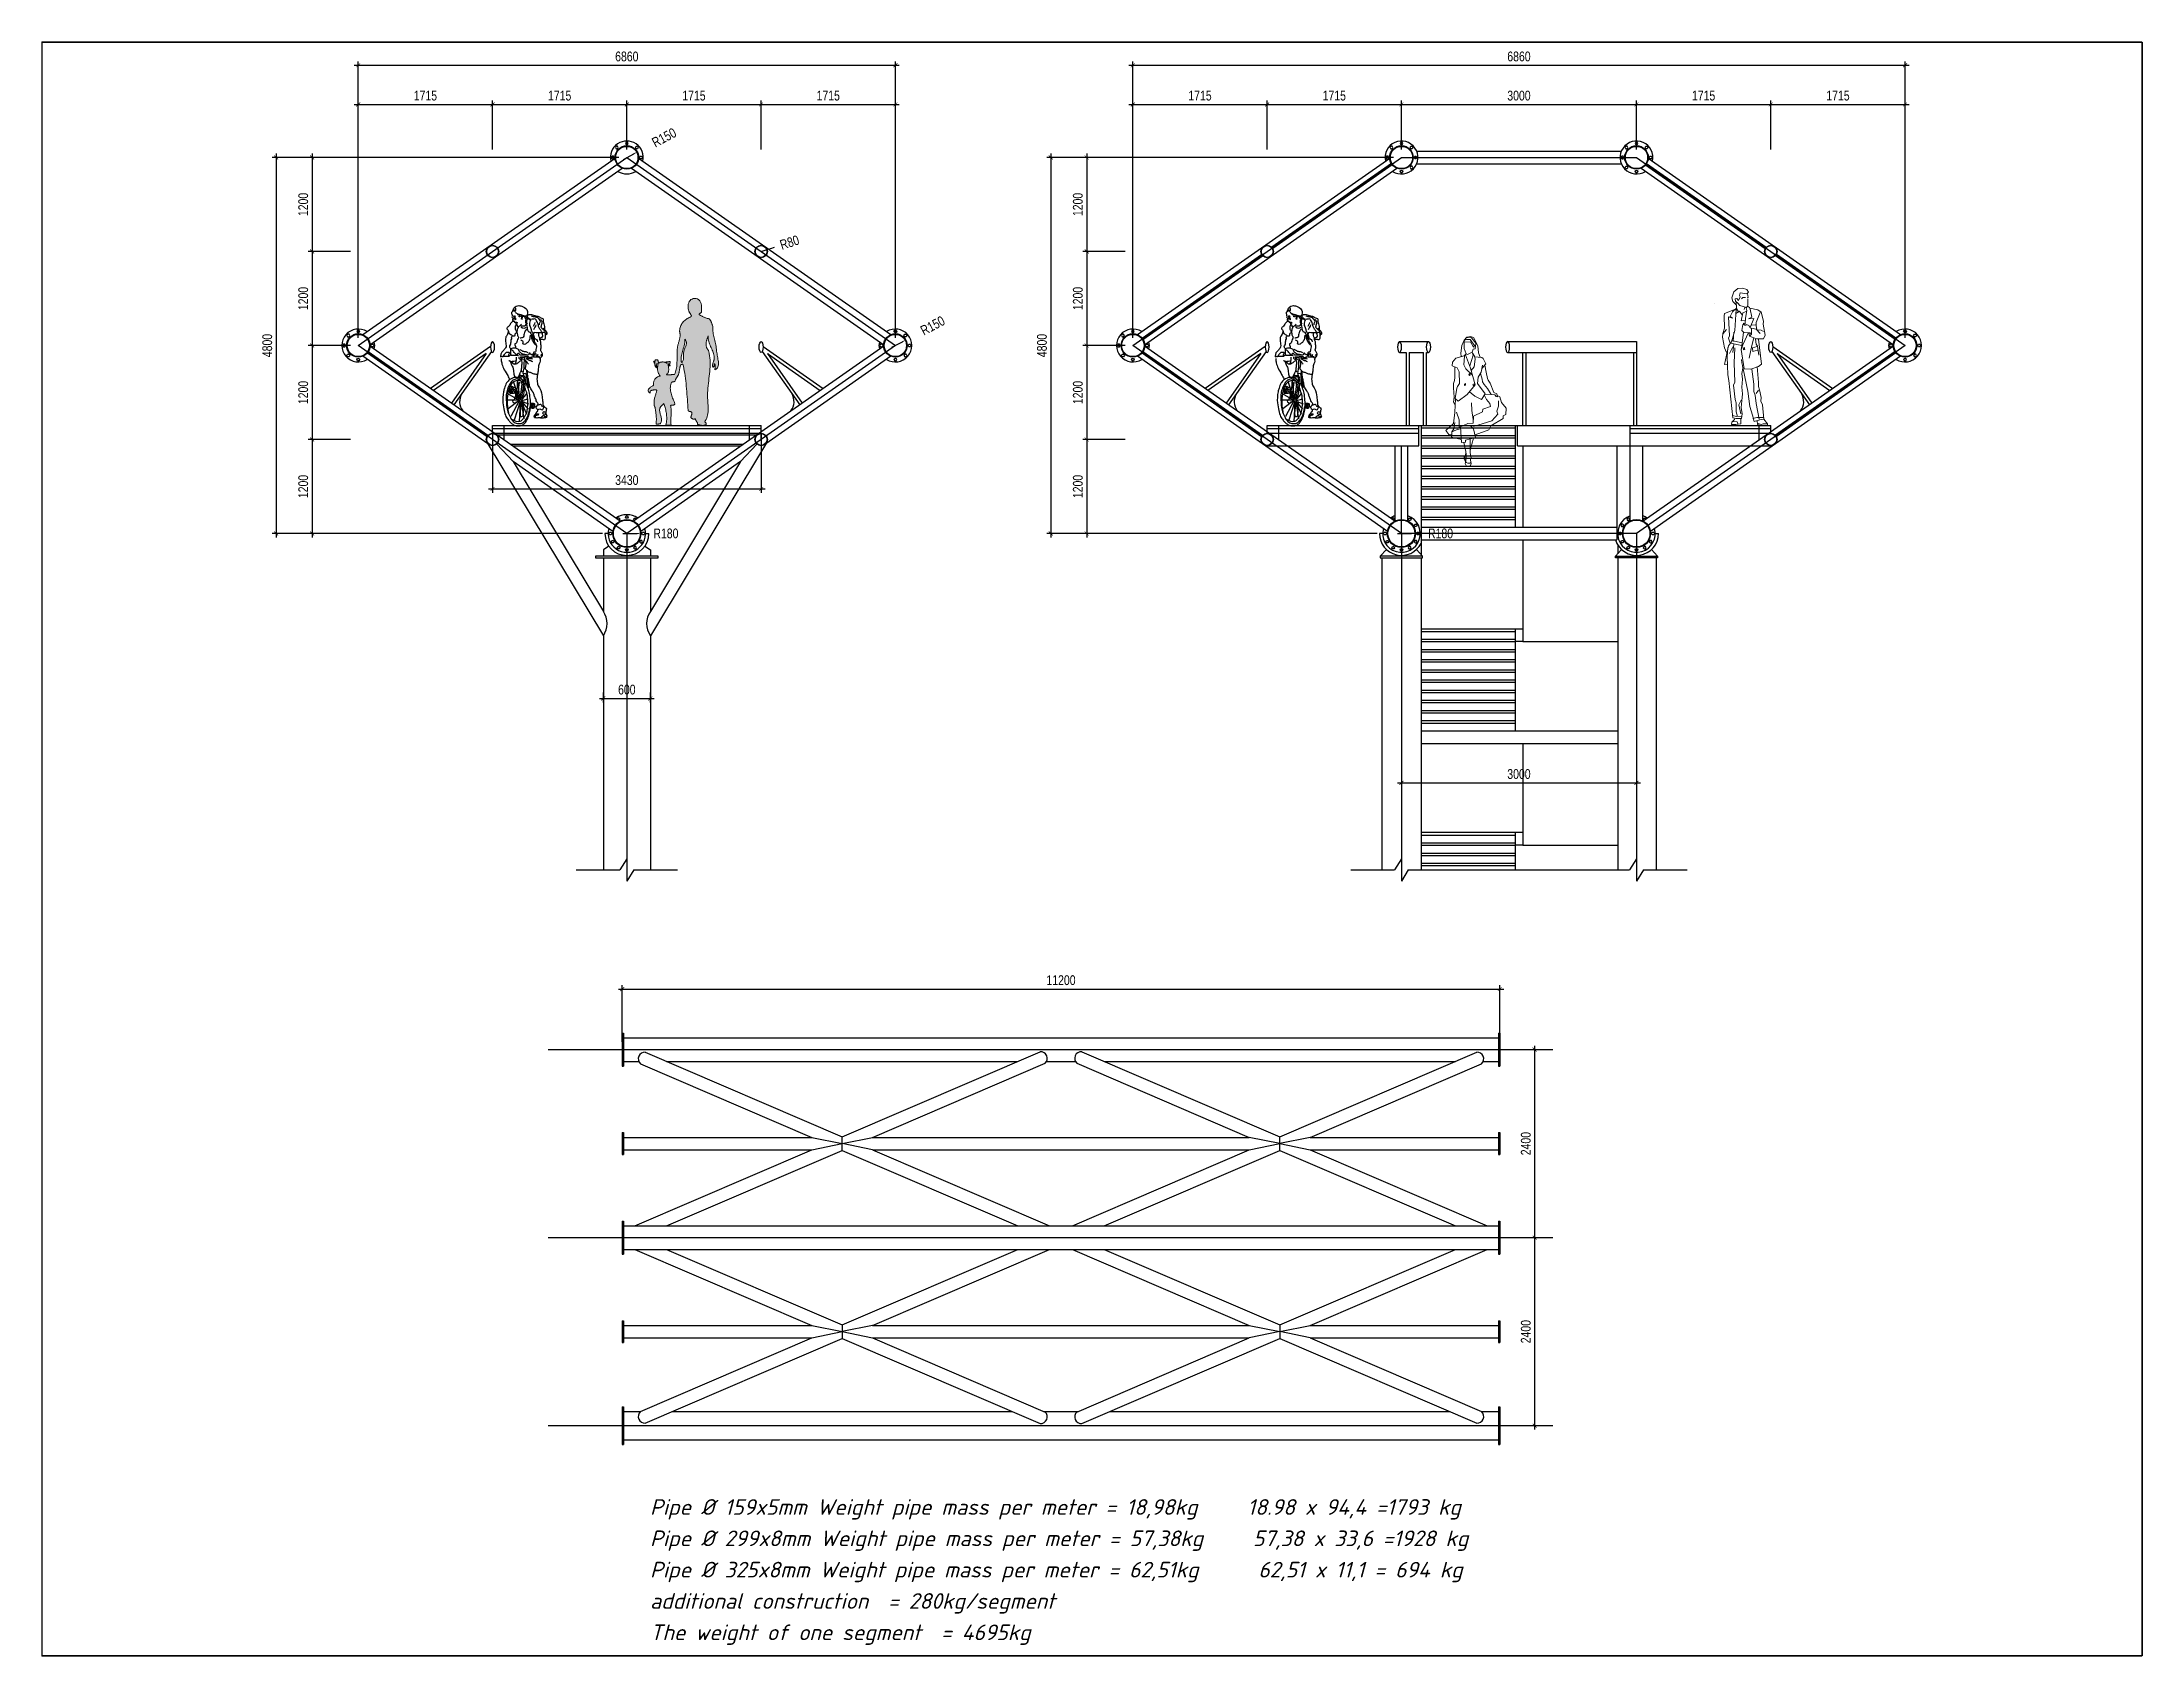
# Paper-space layout 'dwgmodels.com' of a CAD drawing. Header units: millimetres. Extents: x 7 to 255, y 2 to 193.
# The model-space entities are those that its viewports show. They can reach past a viewport. Long polylines and large blocks are cut down to what shows.
import ezdxf

# ---------------------------------------------------------------- set-up
doc = ezdxf.new("R2010")
doc.units = ezdxf.units.MM
for name, color, linetype in [('constr', 5, 'Continuous'), ('dwgmodels.com', 7, 'Continuous'), ('expl', 164, 'Continuous'), ('people', 7, 'Continuous')]:
    doc.layers.add(name, color=color, linetype=linetype)
doc.layers.add('hatch', color=7, linetype='Continuous', true_color=0xa6a6a6)
doc.styles.add('ISO', font='isocpeui.ttf')
doc.styles.add('KOTE', font='romrust.shx', dxfattribs={"width": 0.8})
doc.dimstyles.new('dwgmodels.com 50', dxfattribs={"dimscale": 50, "dimtxt": 2.5, "dimasz": 1, "dimexe": 1, "dimexo": 2, "dimgap": 1, "dimtad": 1, "dimdec": 0, "dimzin": 9, "dimdsep": 46, "dimtxsty": 'KOTE', "dimblk": 'ARCHTICK', "dimcen": 0, "dimdle": 1, "dimclrd": 4, "dimclre": 4, "dimclrt": 3, "dimadec": 0, "dimazin": 0, "dimtfac": 0.666667, "dimtdec": 0, "dimtix": 1, "dimtmove": 2, "dimatfit": 0, "dimfxl": 1, "dimtvp": 1, "dimtolj": 1, "dimarcsym": 0})

psp = doc.layouts.new('dwgmodels.com')

msp = doc.modelspace()

# ---------------------------------------------------------------- texts
at = {"layer": 'expl', "linetype": 'Continuous', "lineweight": 0, "style": 'ISO'}
for s, p in [('Pipe %%C 159x5mm Weight pipe mass per meter = 18,98kg     18.98 x 94,4 =1793 kg', (2437.6, 2454.1)), ('Pipe %%C 299x8mm Weight pipe mass per meter = 57,38kg     57,38 x 33,6 =1928 kg', (2437.6, 2054.1)), ('Pipe %%C 325x8mm Weight pipe mass per meter = 62,51kg      62,51 x 11,1 = 694 kg', (2437.6, 1654.1)), ('additional construction  = 280kg/segment', (2437.6, 1254.1)), ('The weight of one segment  = 4695kg', (2437.6, 854.1))]:
    msp.add_text(s, height=200, dxfattribs=at).set_placement(p)

# ---------------------------------------------------------------- blocks, each defined once
blk = doc.blocks.new('12р75')
at = {"color": 0}
for points in [[(19, 352), (-49, 556)], [(28, 352), (3, 577)], [(134, 488), (122, 519), (122, 568), (121, 600), (115, 621), (115, 649), (109, 662), (100, 670), (75, 664)], [(133, 606), (134, 557), (134, 488)], [(14, 328), (-137, 328)], [(16, 329), (-125, 410)], [(19, 324), (-119, 218)], [(-104, 479), (-100, 498)], [(21, 320), (-84, 122)], [(35, 312), (-43, 74)], [(-16, 458), (-18, 481)], [(33, 301), (19, 55)], [(45, 301), (36, 230), (31, 165), (32, 125), (39, 120), (56, 120), (73, 131)], [(33, 340), (59, 534)], [(40, 321), (134, 346)], [(45, 318), (133, 213)], [(45, 310), (80, 91)], [(48, 319), (140, 285)], [(49, 329), (121, 420)], [(50, 306), (115, 151)], [(73, 136), (74, 198), (77, 249), (80, 311)], [(81, 434), (97, 480)], [(333, 244), (338, 248)]]:
    blk.add_lwpolyline(points, dxfattribs=at)
for points in [[(-58, 1470), (-76, 1447), (-70, 1404), (-69, 1384), (-61, 1379), (-65, 1355), (-65, 1350), (-59, 1346), (-42, 1339), (-40, 1327), (-33, 1327), (-22, 1324), (-16, 1317), (-22, 1307), (-26, 1305), (-7, 1290), (-6, 1281), (1, 1271), (19, 1273), (36, 1287), (50, 1300)], [(-56, 1477), (-31, 1523), (1, 1536), (55, 1529), (116, 1487), (126, 1460), (123, 1423), (121, 1406), (143, 1376), (160, 1357), (167, 1347), (143, 1365), (121, 1379), (103, 1389), (74, 1400), (55, 1416), (25, 1423), (-8, 1435), (-23, 1448), (-30, 1462), (-42, 1468), (-55, 1469), (-63, 1473), (-57, 1483), (-51, 1484), (-40, 1479), (-32, 1475), (-22, 1478), (-23, 1492), (-24, 1499), (-29, 1507), (-36, 1511), (-40, 1509), (-45, 1506)], [(-49, 1378), (-34, 1376), (-25, 1375), (-24, 1365), (-24, 1356), (-27, 1362), (-34, 1368), (-44, 1368), (-53, 1369), (-49, 1378)], [(-53, 1401), (-42, 1405), (-36, 1402), (-28, 1399), (-37, 1398), (-41, 1398), (-48, 1397), (-53, 1401)], [(60, 1412), (47, 1405), (34, 1399), (20, 1392), (22, 1404), (27, 1416), (20, 1416), (9, 1419), (1, 1421), (5, 1430)], [(122, 1407), (105, 1403), (81, 1406), (64, 1411), (49, 1418)], [(50, 1399), (60, 1397), (63, 1389), (61, 1381), (55, 1379), (51, 1378), (51, 1386), (51, 1391), (50, 1399)], [(50, 1371), (50, 1365), (56, 1364), (61, 1368), (50, 1371)], [(89, 1394), (94, 1381), (103, 1374), (108, 1362), (103, 1353), (102, 1344), (102, 1325), (112, 1303)], [(136, 1369), (121, 1370), (116, 1371), (119, 1382)], [(241, 1028), (218, 1048), (208, 1063), (198, 1082), (187, 1106), (181, 1132), (182, 1157), (182, 1170), (169, 1179), (170, 1192), (160, 1194), (145, 1200), (134, 1213), (125, 1258), (119, 1295), (119, 1316), (118, 1323), (118, 1346), (125, 1365)], [(121, 1403), (135, 1419), (141, 1422), (177, 1422), (202, 1415), (235, 1406), (278, 1392), (296, 1382), (322, 1373), (327, 1351), (331, 1319), (339, 1288), (344, 1251), (348, 1225), (365, 1211), (373, 1189), (373, 1172), (363, 1168), (352, 1135), (349, 1107), (341, 1098), (323, 1104), (295, 1104), (287, 1102)], [(162, 1345), (152, 1313), (154, 1284), (165, 1258), (172, 1234), (178, 1215), (184, 1202), (196, 1183), (195, 1168), (195, 1159), (194, 1132), (199, 1111), (210, 1100)], [(320, 1166), (300, 1217), (279, 1245), (265, 1281), (256, 1316), (241, 1344), (228, 1362), (202, 1366), (185, 1362), (160, 1362), (155, 1363)], [(173, 1405), (226, 1394), (254, 1385), (275, 1360), (287, 1331), (275, 1296), (276, 1290)], [(295, 1361), (301, 1353), (310, 1333), (309, 1307), (303, 1284), (297, 1263)], [(-116, 1209), (-135, 1160), (-143, 1148), (-152, 1130), (-154, 1094), (-147, 1029), (-153, 996), (-165, 982), (-177, 968), (-192, 950), (-207, 935), (-212, 916), (-213, 884), (-198, 890), (-196, 888), (-186, 888), (-169, 911), (-155, 929), (-142, 941), (-115, 942), (-107, 939), (-114, 908), (-114, 892), (-103, 896), (-85, 927), (-87, 956), (-86, 985), (-100, 1002), (-97, 1023), (-86, 1051), (-80, 1098), (-74, 1124), (-77, 1132), (-64, 1150), (-60, 1155)], [(-42, 1339), (-61, 1332), (-89, 1310), (-101, 1287), (-121, 1266), (-134, 1253), (-136, 1242), (-126, 1227), (-117, 1208), (-108, 1181), (-88, 1170), (-49, 1149), (-30, 1155), (-29, 1178), (-16, 1191), (-5, 1195)], [(-8, 1194), (-3, 1166), (3, 1148), (10, 1135), (9, 1118), (-6, 1087), (-12, 1060), (-33, 1047), (-28, 1017), (-33, 995), (-62, 994), (-87, 986)], [(-14, 1296), (-21, 1282), (-29, 1273), (-30, 1254), (-32, 1241), (-26, 1229), (-17, 1217), (-10, 1190), (-2, 1226), (3, 1248), (10, 1259), (15, 1272)], [(-25, 1325), (-10, 1325), (-7, 1320), (-8, 1311), (-16, 1311), (-20, 1310)], [(31, 1282), (47, 1278), (49, 1270)], [(112, 1235), (87, 1192), (81, 1164), (73, 1135), (59, 1127), (37, 1123), (33, 1122)], [(161, 1160), (153, 1106), (142, 1081), (115, 1056), (87, 1042), (69, 1050), (71, 1076), (58, 1086), (41, 1102)], [(107, 1262), (94, 1248), (69, 1247), (59, 1252), (47, 1256), (45, 1257)], [(121, 1318), (106, 1294), (87, 1276), (61, 1273), (48, 1272)], [(198, 1175), (212, 1121), (210, 1096), (218, 1070), (235, 1044), (241, 1026), (239, 995), (232, 962), (229, 947), (222, 941), (207, 942), (198, 926), (195, 912), (196, 895), (215, 910), (220, 928), (232, 923), (231, 905), (243, 896), (255, 902), (257, 913), (258, 886), (269, 886), (275, 887), (275, 882), (283, 868), (298, 876), (316, 899), (319, 921), (309, 940), (300, 952), (295, 971), (302, 999), (298, 1039), (296, 1075), (286, 1105), (283, 1123), (275, 1139), (272, 1171), (271, 1189)], [(283, 1122), (303, 1128), (321, 1146), (320, 1166), (311, 1187), (276, 1189), (238, 1190), (208, 1189), (195, 1164)], [(221, 1320), (209, 1289), (200, 1272)], [(235, 1292), (204, 1229)], [(224, 1116), (240, 1103), (256, 1076)], [(296, 1266), (309, 1251), (321, 1237), (330, 1229)], [(342, 1251), (328, 1232), (339, 1225), (347, 1211), (345, 1199), (326, 1193), (315, 1185)], [(355, 1216), (347, 1195), (352, 1182), (352, 1158), (352, 1146)], [(350, 1183), (359, 1187), (371, 1183), (375, 1180)], [(-211, 860), (-203, 807), (-181, 740), (-135, 658), (-102, 598)], [(-179, 893), (-168, 893), (-145, 893), (-131, 893), (-119, 893), (-106, 892), (-98, 901), (-90, 908), (-80, 909), (-76, 906), (-71, 900), (-71, 899)], [(-16, 834), (-46, 822), (-68, 822), (-87, 821), (-102, 830), (-110, 837)], [(-99, 834), (-85, 805), (-77, 780), (-61, 749), (-52, 705), (-43, 649), (-32, 625)], [(-13, 896), (-19, 912), (-30, 925), (-44, 940), (-58, 960), (-71, 968), (-86, 973)], [(183, 910), (172, 914), (160, 918), (159, 929), (148, 929), (143, 911), (138, 908), (115, 906), (94, 905), (55, 905), (38, 905), (31, 906), (29, 912), (23, 917), (17, 923), (12, 926), (6, 925), (3, 923), (-2, 920), (-5, 913), (-2, 908), (3, 903), (5, 898), (-4, 899), (-24, 899), (-42, 900), (-56, 900), (-72, 900), (-76, 900), (-85, 900), (-81, 909)], [(51, 834), (15, 816), (-2, 801), (-22, 791), (-47, 791), (-66, 812), (-69, 822)], [(-42, 789), (-21, 808), (-16, 834), (-12, 880)], [(16, 882), (18, 864), (33, 855), (45, 847), (54, 817), (53, 789), (48, 740), (37, 689), (35, 685), (23, 661), (6, 620)], [(135, 934), (98, 948), (79, 949), (41, 970), (27, 976)], [(36, 883), (70, 885), (85, 885), (99, 886), (114, 886), (125, 887), (132, 887), (139, 886), (143, 877), (158, 876), (180, 877), (186, 877), (184, 884), (202, 883), (220, 883), (239, 883), (257, 882), (268, 883), (271, 883), (275, 883)], [(37, 884), (41, 866), (58, 858), (66, 846)], [(58, 858), (59, 879), (82, 875), (89, 873)], [(138, 791), (114, 823), (103, 833), (91, 852), (85, 870)], [(253, 657), (198, 667), (164, 681), (129, 697), (120, 708), (103, 727), (107, 765), (100, 841)], [(195, 820), (169, 830), (149, 837), (120, 855), (110, 864), (104, 868)], [(194, 852), (168, 858), (146, 860), (128, 868), (122, 873)], [(175, 912), (186, 913), (196, 914)], [(300, 916), (300, 903), (295, 892)], [(20, 617), (-29, 620), (-100, 593), (-140, 549), (-168, 483), (-180, 436), (-188, 295), (-170, 196), (-148, 121), (-117, 75), (-85, 39), (-50, 16), (-18, 2), (21, 2), (68, 16), (99, 45), (129, 96), (152, 167), (164, 237), (163, 331), (151, 418), (132, 489), (111, 534), (100, 547)], [(50, 580), (10, 599), (-37, 595), (-79, 566), (-109, 519), (-135, 453), (-145, 381), (-141, 282), (-130, 199), (-99, 124), (-56, 59), (-3, 32), (63, 40), (109, 88), (141, 157), (160, 250)], [(64, 556), (42, 573), (-6, 580), (-55, 560), (-87, 522), (-111, 470), (-125, 407), (-133, 341), (-118, 163)], [(-4, 563), (-7, 496), (-19, 432), (-32, 371), (-41, 345), (-47, 334), (-63, 318), (-49, 298), (-38, 292), (-17, 303), (-13, 312)], [(-14, 349), (-3, 401), (15, 477), (21, 537), (27, 565)], [(80, 575), (66, 587), (50, 601), (9, 620)], [(61, 639), (55, 625), (41, 624), (28, 626), (22, 633), (22, 650), (29, 650), (41, 645), (55, 646), (65, 642), (63, 638)], [(38, 623), (31, 613)], [(42, 701), (56, 697), (68, 684)], [(76, 525), (50, 543), (49, 557), (65, 554), (68, 554), (58, 575), (80, 571), (86, 569)], [(115, 714), (116, 674), (119, 658), (129, 643)], [(-104, 479), (-110, 456), (-105, 441), (-101, 420), (-80, 420), (-67, 420), (-52, 421), (-38, 424), (-28, 430), (-15, 458)], [(-64, 460), (-102, 460), (-92, 455), (-78, 456), (-72, 456)], [(-104, 479), (-84, 476), (-68, 477), (-58, 477), (-43, 469), (-36, 462), (-30, 453), (-28, 440), (-22, 437)], [(-95, 509), (-66, 504), (-57, 496), (-40, 495), (-31, 488), (-22, 482), (-18, 481)], [(-60, 440), (-83, 440), (-95, 438), (-91, 432), (-73, 433), (-60, 433)], [(-93, 512), (19, 338)], [(-77, 88), (33, 61), (56, 75), (83, 110), (107, 147), (127, 224), (131, 294), (125, 384), (112, 438), (100, 469), (90, 495)], [(-33, 459), (-21, 460), (-15, 458)], [(166, 292), (210, 288), (212, 287), (215, 274), (216, 264), (216, 246), (213, 240), (201, 223), (198, 223), (191, 225), (176, 226), (168, 226), (160, 226)], [(166, 278), (179, 278), (194, 277), (203, 274), (207, 270), (207, 266), (201, 263), (191, 262), (183, 263), (176, 263), (168, 263), (167, 263)], [(257, 210), (284, 217), (315, 206), (327, 217), (329, 247), (315, 247), (311, 257), (297, 273), (277, 270), (253, 265)], [(165, 252), (169, 252), (179, 250), (187, 250), (195, 250), (202, 248), (204, 243), (202, 239), (196, 237), (182, 237), (173, 237), (168, 237), (161, 237)], [(232, 154), (267, 149), (261, 140), (243, 136), (225, 128), (230, 112), (233, 106)], [(369, 127), (357, 117), (349, 119), (343, 131), (330, 131), (318, 124), (301, 111), (301, 102)], [(317, 162), (346, 147), (356, 149), (347, 176), (340, 183), (326, 174), (317, 162)]]:
    blk.add_spline(points, degree=3, dxfattribs=at)
at = {"color": 0, "start_tangent": (-0.555055, -0.831814), "end_tangent": (-0.217121, -0.976145)}
blk.add_spline([(351, 1217), (354, 1213)], degree=3, dxfattribs=at)
at = {"color": 0}
for points, knots in [([(-31, 998), (-16, 993), (12, 984), (24, 939), (61, 923), (94, 913), (118, 913), (128, 906)], [0, 0, 0, 0, 2.623923, 5.2311, 7.937084, 9.705863, 12.089774, 12.089774, 12.089774, 12.089774]), ([(84, 874), (83, 858), (82, 822), (81, 770), (78, 716), (64, 676), (80, 642), (98, 615), (98, 573), (93, 528), (88, 491), (79, 456), (82, 426), (71, 390), (62, 359), (55, 338), (44, 326), (55, 317), (50, 300), (39, 303), (29, 307), (27, 320), (24, 336), (36, 341), (42, 356), (56, 373), (60, 412), (68, 458), (75, 508), (80, 552), (85, 586), (81, 612), (73, 627), (70, 638), (65, 643), (61, 643), (59, 642), (59, 641)], [0, 0, 0, 0, 2.986714, 7.010572, 9.81557, 13.44601, 14.546035, 16.834689, 19.46836, 22.269625, 25.605997, 26.651488, 29.100389, 31.314302, 33.748814, 35.190748, 35.621071, 36.508047, 37.395022, 37.876439, 38.491091, 39.245784, 40.259973, 41.104057, 41.370906, 43.213963, 45.226568, 48.72823, 52.10307, 54.870636, 57.263679, 58.656451, 59.886508, 60.474162, 60.727387, 61.14538, 61.190138, 61.190138, 61.190138, 61.190138]), ([(289, 869), (289, 859), (283, 842), (292, 814), (267, 786), (266, 741), (262, 697), (256, 668), (254, 658), (253, 657)], [0, 0, 0, 0, 1.265072, 3.46518, 4.961386, 7.949905, 11.720355, 13.382398, 13.640772, 13.640772, 13.640772, 13.640772]), ([(253, 657), (249, 630), (245, 593), (254, 550), (259, 512), (303, 464), (309, 384), (322, 311), (323, 260), (343, 243), (351, 235), (374, 231), (358, 184), (356, 152), (376, 127), (368, 118), (369, 101), (344, 104), (323, 101), (304, 100), (281, 106), (257, 101), (235, 101), (208, 105), (216, 127), (216, 145), (231, 151), (238, 164), (242, 179), (256, 187), (265, 209), (248, 213), (238, 226), (232, 245), (247, 254), (250, 266), (273, 279), (240, 306), (237, 343), (212, 376), (209, 419), (186, 447), (170, 474), (151, 510), (148, 560), (129, 613), (128, 658), (128, 684), (128, 698)], [13.797768, 13.797768, 13.797768, 13.797768, 18.447729, 20.77951, 22.255832, 25.673109, 32.639998, 36.75433, 40.474253, 41.083613, 41.806277, 42.619923, 44.931814, 48.513464, 49.434933, 50.030768, 50.588471, 52.322132, 53.17191, 55.04879, 55.845112, 57.605066, 59.481946, 60.448772, 61.880864, 62.984008, 63.555036, 64.814406, 65.612603, 66.431922, 67.876181, 68.671726, 69.314987, 70.898147, 71.582815, 72.20572, 73.190819, 75.680132, 77.487215, 80.577095, 83.047905, 85.381994, 87.317398, 89.213585, 93.033277, 96.546675, 100.022059, 101.569619, 101.569619, 101.569619, 101.569619])]:
    blk.add_open_spline(points, degree=3, knots=knots, dxfattribs=at)
blk = doc.blocks.new('_ArchTick')
at = {"color": 0, "linetype": 'ByBlock', "const_width": 0.15}
blk.add_lwpolyline([(-0.5, -0.5), (0.5, 0.5)], dxfattribs=at)
blk = doc.blocks.new('*D38')
at = {"color": 4, "lineweight": -2, "transparency": 16777216}
for p, q in [((2041, 19785), (-2385, 19785)), ((-2335, 19835), (-2335, 14934)), ((1831, 14984), (-2385, 14984))]:
    blk.add_line(p, q, dxfattribs=at)
at = {"layer": 'Defpoints', "color": 0, "transparency": 16777216}
for p in [(2141, 19785, 8000), (-2335, 14984), (1931, 14984, 8000)]:
    blk.add_point(p, dxfattribs=at)
at = {"color": 4, "lineweight": -2, "transparency": 16777216, "xscale": 50, "yscale": 50, "zscale": 50}
for p, rotation in [((-2335, 19785), 90), ((-2335, 14984), 270)]:
    blk.add_blockref('_ArchTick', p, dxfattribs=dict(at, rotation=rotation))
at = {"color": 3, "transparency": 16777216, "insert": (-2448, 17384), "char_height": 125, "attachment_point": 5, "rotation": 90, "style": 'KOTE'}
blk.add_mtext('\\A1;4800', dxfattribs=at)
blk = doc.blocks.new('*D59')
at = {"color": 4, "lineweight": -2, "transparency": 16777216}
for p, q in [((2041, 19785), (-1926, 19785)), ((-1876, 19835), (-1876, 18535)), ((-1387, 18585), (-1926, 18585))]:
    blk.add_line(p, q, dxfattribs=at)
at = {"layer": 'Defpoints', "color": 0, "transparency": 16777216}
for p in [(2141, 19785, 8000), (-1876, 18585), (-1287, 18585)]:
    blk.add_point(p, dxfattribs=at)
at = {"color": 4, "lineweight": -2, "transparency": 16777216, "xscale": 50, "yscale": 50, "zscale": 50}
for p, rotation in [((-1876, 19785), 90), ((-1876, 18585), 270)]:
    blk.add_blockref('_ArchTick', p, dxfattribs=dict(at, rotation=rotation))
at = {"color": 3, "transparency": 16777216, "insert": (-1989, 19185), "char_height": 125, "attachment_point": 5, "rotation": 90, "style": 'KOTE'}
blk.add_mtext('\\A1;1200', dxfattribs=at)
blk = doc.blocks.new('*D60')
at = {"color": 4, "lineweight": -2, "transparency": 16777216}
for p, q in [((-1387, 18585), (-1926, 18585)), ((-1876, 18635), (-1876, 17334)), ((-1387, 17384), (-1926, 17384))]:
    blk.add_line(p, q, dxfattribs=at)
at = {"layer": 'Defpoints', "color": 0, "transparency": 16777216}
for p in [(-1287, 18585), (-1876, 17384), (-1287, 17384, 8000)]:
    blk.add_point(p, dxfattribs=at)
at = {"color": 4, "lineweight": -2, "transparency": 16777216, "xscale": 50, "yscale": 50, "zscale": 50}
for p, rotation in [((-1876, 18585), 90), ((-1876, 17384), 270)]:
    blk.add_blockref('_ArchTick', p, dxfattribs=dict(at, rotation=rotation))
at = {"color": 3, "transparency": 16777216, "insert": (-1989, 17984), "char_height": 125, "attachment_point": 5, "rotation": 90, "style": 'KOTE'}
blk.add_mtext('\\A1;1200', dxfattribs=at)
blk = doc.blocks.new('*D61')
at = {"color": 4, "lineweight": -2, "transparency": 16777216}
for p, q in [((-1876, 17434), (-1876, 16134)), ((-1387, 17384), (-1926, 17384)), ((-1387, 16184), (-1926, 16184))]:
    blk.add_line(p, q, dxfattribs=at)
at = {"layer": 'Defpoints', "color": 0, "transparency": 16777216}
for p in [(-1287, 17384, 8000), (-1876, 16184), (-1287, 16184, 8000)]:
    blk.add_point(p, dxfattribs=at)
at = {"color": 4, "lineweight": -2, "transparency": 16777216, "xscale": 50, "yscale": 50, "zscale": 50}
for p, rotation in [((-1876, 17384), 90), ((-1876, 16184), 270)]:
    blk.add_blockref('_ArchTick', p, dxfattribs=dict(at, rotation=rotation))
at = {"color": 3, "transparency": 16777216, "insert": (-1989, 16784), "char_height": 125, "attachment_point": 5, "rotation": 90, "style": 'KOTE'}
blk.add_mtext('\\A1;1200', dxfattribs=at)
blk = doc.blocks.new('*D39')
at = {"color": 4, "lineweight": -2, "transparency": 16777216}
for p, q in [((-1387, 16184), (-1926, 16184)), ((-1876, 16234), (-1876, 14934)), ((1781, 14984), (-1926, 14984))]:
    blk.add_line(p, q, dxfattribs=at)
at = {"layer": 'Defpoints', "color": 0, "transparency": 16777216}
for p in [(-1287, 16184, 8000), (-1876, 14984), (1881, 14984, 8000)]:
    blk.add_point(p, dxfattribs=at)
at = {"color": 4, "lineweight": -2, "transparency": 16777216, "xscale": 50, "yscale": 50, "zscale": 50}
for p, rotation in [((-1876, 16184), 90), ((-1876, 14984), 270)]:
    blk.add_blockref('_ArchTick', p, dxfattribs=dict(at, rotation=rotation))
at = {"color": 3, "transparency": 16777216, "insert": (-1989, 15584), "char_height": 125, "attachment_point": 5, "rotation": 90, "style": 'KOTE'}
blk.add_mtext('\\A1;1200', dxfattribs=at)
blk = doc.blocks.new('*D40')
at = {"color": 4, "lineweight": -2, "transparency": 16777216}
for p, q in [((-1337, 20462), (477, 20462)), ((-1287, 17484), (-1287, 20512)), ((427, 19885), (427, 20512))]:
    blk.add_line(p, q, dxfattribs=at)
at = {"layer": 'Defpoints', "color": 0, "transparency": 16777216}
for p in [(427, 20462), (427, 19785), (-1287, 17384, 8000)]:
    blk.add_point(p, dxfattribs=at)
at = {"color": 4, "lineweight": -2, "transparency": 16777216, "xscale": 50, "yscale": 50, "zscale": 50, "rotation": 180}
blk.add_blockref('_ArchTick', (-1287, 20462), dxfattribs=at)
at = {"color": 4, "lineweight": -2, "transparency": 16777216, "xscale": 50, "yscale": 50, "zscale": 50}
blk.add_blockref('_ArchTick', (427, 20462), dxfattribs=at)
at = {"color": 3, "transparency": 16777216, "insert": (-430, 20574), "char_height": 125, "attachment_point": 5, "style": 'KOTE'}
blk.add_mtext('\\A1;1715', dxfattribs=at)
blk = doc.blocks.new('*D41')
at = {"color": 4, "lineweight": -2, "transparency": 16777216}
for p, q in [((377, 20462), (2191, 20462)), ((427, 19885), (427, 20512)), ((2141, 19885), (2141, 20512))]:
    blk.add_line(p, q, dxfattribs=at)
at = {"layer": 'Defpoints', "color": 0, "transparency": 16777216}
for p in [(2141, 20462), (427, 19785), (2141, 19785, 8000)]:
    blk.add_point(p, dxfattribs=at)
at = {"color": 4, "lineweight": -2, "transparency": 16777216, "xscale": 50, "yscale": 50, "zscale": 50, "rotation": 180}
blk.add_blockref('_ArchTick', (427, 20462), dxfattribs=at)
at = {"color": 4, "lineweight": -2, "transparency": 16777216, "xscale": 50, "yscale": 50, "zscale": 50}
blk.add_blockref('_ArchTick', (2141, 20462), dxfattribs=at)
at = {"color": 3, "transparency": 16777216, "insert": (1284, 20574), "char_height": 125, "attachment_point": 5, "style": 'KOTE'}
blk.add_mtext('\\A1;1715', dxfattribs=at)
blk = doc.blocks.new('*D42')
at = {"color": 4, "lineweight": -2, "transparency": 16777216}
for p, q in [((2091, 20462), (3905, 20462)), ((2141, 19885), (2141, 20512)), ((3855, 19885), (3855, 20512))]:
    blk.add_line(p, q, dxfattribs=at)
at = {"layer": 'Defpoints', "color": 0, "transparency": 16777216}
for p in [(3855, 20462), (2141, 19785, 8000), (3855, 19785, 8000)]:
    blk.add_point(p, dxfattribs=at)
at = {"color": 4, "lineweight": -2, "transparency": 16777216, "xscale": 50, "yscale": 50, "zscale": 50, "rotation": 180}
blk.add_blockref('_ArchTick', (2141, 20462), dxfattribs=at)
at = {"color": 4, "lineweight": -2, "transparency": 16777216, "xscale": 50, "yscale": 50, "zscale": 50}
blk.add_blockref('_ArchTick', (3855, 20462), dxfattribs=at)
at = {"color": 3, "transparency": 16777216, "insert": (2998, 20574), "char_height": 125, "attachment_point": 5, "style": 'KOTE'}
blk.add_mtext('\\A1;1715', dxfattribs=at)
blk = doc.blocks.new('*D62')
at = {"color": 4, "lineweight": -2, "transparency": 16777216}
for p, q in [((3805, 20462), (5619, 20462)), ((3855, 19885), (3855, 20512)), ((5569, 17484), (5569, 20512))]:
    blk.add_line(p, q, dxfattribs=at)
at = {"layer": 'Defpoints', "color": 0, "transparency": 16777216}
for p in [(5569, 20462), (3855, 19785, 8000), (5569, 17384, 8000)]:
    blk.add_point(p, dxfattribs=at)
at = {"color": 4, "lineweight": -2, "transparency": 16777216, "xscale": 50, "yscale": 50, "zscale": 50, "rotation": 180}
blk.add_blockref('_ArchTick', (3855, 20462), dxfattribs=at)
at = {"color": 4, "lineweight": -2, "transparency": 16777216, "xscale": 50, "yscale": 50, "zscale": 50}
blk.add_blockref('_ArchTick', (5569, 20462), dxfattribs=at)
at = {"color": 3, "transparency": 16777216, "insert": (4712, 20574), "char_height": 125, "attachment_point": 5, "style": 'KOTE'}
blk.add_mtext('\\A1;1715', dxfattribs=at)
blk = doc.blocks.new('*D43')
at = {"color": 4, "lineweight": -2, "transparency": 16777216}
for p, q in [((-1337, 20962), (5619, 20962)), ((-1287, 17484), (-1287, 21012)), ((5569, 17484), (5569, 21012))]:
    blk.add_line(p, q, dxfattribs=at)
at = {"layer": 'Defpoints', "color": 0, "transparency": 16777216}
for p in [(5569, 20962), (-1287, 17384, 8000), (5569, 17384, 8000)]:
    blk.add_point(p, dxfattribs=at)
at = {"color": 4, "lineweight": -2, "transparency": 16777216, "xscale": 50, "yscale": 50, "zscale": 50, "rotation": 180}
blk.add_blockref('_ArchTick', (-1287, 20962), dxfattribs=at)
at = {"color": 4, "lineweight": -2, "transparency": 16777216, "xscale": 50, "yscale": 50, "zscale": 50}
blk.add_blockref('_ArchTick', (5569, 20962), dxfattribs=at)
at = {"color": 3, "transparency": 16777216, "insert": (2141, 21074), "char_height": 125, "attachment_point": 5, "style": 'KOTE'}
blk.add_mtext('\\A1;6860', dxfattribs=at)
blk = doc.blocks.new('*D44')
at = {"color": 4, "lineweight": -2, "transparency": 16777216}
blk.add_line((5525, 17361), (5658, 17431), dxfattribs=at)
at = {"color": 4, "transparency": 16777216}
blk.add_solid([(5654, 17439), (5662, 17424), (5702, 17455)], dxfattribs=at)
at = {"layer": 'Defpoints', "color": 0, "transparency": 16777216}
for p in [(5702, 17455, 8000), (5569, 17384, 8000)]:
    blk.add_point(p, dxfattribs=at)
at = {"color": 3, "transparency": 16777216, "insert": (6045, 17638), "char_height": 125, "attachment_point": 5, "rotation": 28.0794, "style": 'KOTE'}
blk.add_mtext('\\A1;R150', dxfattribs=at)
blk = doc.blocks.new('*D45')
at = {"color": 4, "lineweight": -2, "transparency": 16777216}
blk.add_line((2091, 14984), (2271, 14984), dxfattribs=at)
at = {"color": 4, "transparency": 16777216}
blk.add_solid([(2271, 14992), (2271, 14976), (2321, 14984)], dxfattribs=at)
at = {"layer": 'Defpoints', "color": 0, "transparency": 16777216}
for p in [(2141, 14984, 8000), (2321, 14984, 8000)]:
    blk.add_point(p, dxfattribs=at)
at = {"color": 3, "transparency": 16777216, "insert": (2640, 14984), "char_height": 125, "attachment_point": 5, "rotation": 359.977, "style": 'KOTE'}
blk.add_mtext('\\A1;R180', dxfattribs=at)
blk = doc.blocks.new('*D63')
at = {"color": 4, "lineweight": -2, "transparency": 16777216}
for p, q in [((427, 16264), (427, 15502)), ((3855, 16264), (3855, 15502)), ((377, 15552), (3905, 15552))]:
    blk.add_line(p, q, dxfattribs=at)
at = {"layer": 'Defpoints', "color": 0, "transparency": 16777216}
for p in [(427, 16364, 8000), (3855, 16364, 8000), (3855, 15552)]:
    blk.add_point(p, dxfattribs=at)
at = {"color": 4, "lineweight": -2, "transparency": 16777216, "xscale": 50, "yscale": 50, "zscale": 50, "rotation": 180}
blk.add_blockref('_ArchTick', (427, 15552), dxfattribs=at)
at = {"color": 4, "lineweight": -2, "transparency": 16777216, "xscale": 50, "yscale": 50, "zscale": 50}
blk.add_blockref('_ArchTick', (3855, 15552), dxfattribs=at)
at = {"color": 3, "transparency": 16777216, "insert": (2141, 15665), "char_height": 125, "attachment_point": 5, "style": 'KOTE'}
blk.add_mtext('\\A1;3430', dxfattribs=at)
blk = doc.blocks.new('*D46')
at = {"color": 4, "lineweight": -2, "transparency": 16777216}
blk.add_line((2097, 19761), (2229, 19832), dxfattribs=at)
at = {"color": 4, "transparency": 16777216}
blk.add_solid([(2226, 19839), (2233, 19825), (2274, 19855)], dxfattribs=at)
at = {"layer": 'Defpoints', "color": 0, "transparency": 16777216}
for p in [(2274, 19855, 8000), (2141, 19785, 8000)]:
    blk.add_point(p, dxfattribs=at)
at = {"color": 3, "transparency": 16777216, "insert": (2617, 20039), "char_height": 125, "attachment_point": 5, "rotation": 28.0794, "style": 'KOTE'}
blk.add_mtext('\\A1;R150', dxfattribs=at)
blk = doc.blocks.new('*D64')
at = {"color": 4, "lineweight": -2, "transparency": 16777216}
for p, q in [((3855, 18585), (3932, 18609)), ((3979, 18624), (4027, 18639))]:
    blk.add_line(p, q, dxfattribs=at)
at = {"color": 4, "transparency": 16777216}
blk.add_solid([(3977, 18632), (3982, 18616), (3932, 18609)], dxfattribs=at)
at = {"layer": 'Defpoints', "color": 0, "transparency": 16777216}
for p in [(3855, 18585, 8000), (3932, 18609, 8000)]:
    blk.add_point(p, dxfattribs=at)
at = {"color": 3, "transparency": 16777216, "insert": (4218, 18700), "char_height": 125, "attachment_point": 5, "rotation": 17.6822, "style": 'KOTE'}
blk.add_mtext('\\A1;R80', dxfattribs=at)
blk = doc.blocks.new('*D47')
at = {"color": 4, "lineweight": -2, "transparency": 16777216}
for p, q in [((11928, 19785), (7502, 19785)), ((7552, 19835), (7552, 14934)), ((11718, 14984), (7502, 14984))]:
    blk.add_line(p, q, dxfattribs=at)
at = {"layer": 'Defpoints', "color": 0, "transparency": 16777216}
for p in [(12028, 19785, 8000), (7552, 14984), (11818, 14984, 8000)]:
    blk.add_point(p, dxfattribs=at)
at = {"color": 4, "lineweight": -2, "transparency": 16777216, "xscale": 50, "yscale": 50, "zscale": 50}
for p, rotation in [((7552, 19785), 90), ((7552, 14984), 270)]:
    blk.add_blockref('_ArchTick', p, dxfattribs=dict(at, rotation=rotation))
at = {"color": 3, "transparency": 16777216, "insert": (7440, 17384), "char_height": 125, "attachment_point": 5, "rotation": 90, "style": 'KOTE'}
blk.add_mtext('\\A1;4800', dxfattribs=at)
blk = doc.blocks.new('*D48')
at = {"color": 4, "lineweight": -2, "transparency": 16777216}
for p, q in [((11928, 19785), (7961, 19785)), ((8011, 19835), (8011, 18535)), ((8500, 18585), (7961, 18585))]:
    blk.add_line(p, q, dxfattribs=at)
at = {"layer": 'Defpoints', "color": 0, "transparency": 16777216}
for p in [(12028, 19785, 8000), (8011, 18585), (8600, 18585)]:
    blk.add_point(p, dxfattribs=at)
at = {"color": 4, "lineweight": -2, "transparency": 16777216, "xscale": 50, "yscale": 50, "zscale": 50}
for p, rotation in [((8011, 19785), 90), ((8011, 18585), 270)]:
    blk.add_blockref('_ArchTick', p, dxfattribs=dict(at, rotation=rotation))
at = {"color": 3, "transparency": 16777216, "insert": (7898, 19185), "char_height": 125, "attachment_point": 5, "rotation": 90, "style": 'KOTE'}
blk.add_mtext('\\A1;1200', dxfattribs=at)
blk = doc.blocks.new('*D49')
at = {"color": 4, "lineweight": -2, "transparency": 16777216}
for p, q in [((8500, 18585), (7961, 18585)), ((8011, 18635), (8011, 17334)), ((8500, 17384), (7961, 17384))]:
    blk.add_line(p, q, dxfattribs=at)
at = {"layer": 'Defpoints', "color": 0, "transparency": 16777216}
for p in [(8600, 18585), (8011, 17384), (8600, 17384, 8000)]:
    blk.add_point(p, dxfattribs=at)
at = {"color": 4, "lineweight": -2, "transparency": 16777216, "xscale": 50, "yscale": 50, "zscale": 50}
for p, rotation in [((8011, 18585), 90), ((8011, 17384), 270)]:
    blk.add_blockref('_ArchTick', p, dxfattribs=dict(at, rotation=rotation))
at = {"color": 3, "transparency": 16777216, "insert": (7898, 17984), "char_height": 125, "attachment_point": 5, "rotation": 90, "style": 'KOTE'}
blk.add_mtext('\\A1;1200', dxfattribs=at)
blk = doc.blocks.new('*D50')
at = {"color": 4, "lineweight": -2, "transparency": 16777216}
for p, q in [((8011, 17434), (8011, 16134)), ((8500, 17384), (7961, 17384)), ((8500, 16184), (7961, 16184))]:
    blk.add_line(p, q, dxfattribs=at)
at = {"layer": 'Defpoints', "color": 0, "transparency": 16777216}
for p in [(8600, 17384, 8000), (8011, 16184), (8600, 16184, 8000)]:
    blk.add_point(p, dxfattribs=at)
at = {"color": 4, "lineweight": -2, "transparency": 16777216, "xscale": 50, "yscale": 50, "zscale": 50}
for p, rotation in [((8011, 17384), 90), ((8011, 16184), 270)]:
    blk.add_blockref('_ArchTick', p, dxfattribs=dict(at, rotation=rotation))
at = {"color": 3, "transparency": 16777216, "insert": (7898, 16784), "char_height": 125, "attachment_point": 5, "rotation": 90, "style": 'KOTE'}
blk.add_mtext('\\A1;1200', dxfattribs=at)
blk = doc.blocks.new('*D51')
at = {"color": 4, "lineweight": -2, "transparency": 16777216}
for p, q in [((8500, 16184), (7961, 16184)), ((8011, 16234), (8011, 14934)), ((11668, 14984), (7961, 14984))]:
    blk.add_line(p, q, dxfattribs=at)
at = {"layer": 'Defpoints', "color": 0, "transparency": 16777216}
for p in [(8600, 16184, 8000), (8011, 14984), (11768, 14984, 8000)]:
    blk.add_point(p, dxfattribs=at)
at = {"color": 4, "lineweight": -2, "transparency": 16777216, "xscale": 50, "yscale": 50, "zscale": 50}
for p, rotation in [((8011, 16184), 90), ((8011, 14984), 270)]:
    blk.add_blockref('_ArchTick', p, dxfattribs=dict(at, rotation=rotation))
at = {"color": 3, "transparency": 16777216, "insert": (7898, 15584), "char_height": 125, "attachment_point": 5, "rotation": 90, "style": 'KOTE'}
blk.add_mtext('\\A1;1200', dxfattribs=at)
blk = doc.blocks.new('*D52')
at = {"color": 4, "lineweight": -2, "transparency": 16777216}
for p, q in [((8550, 20462), (10364, 20462)), ((8600, 17484), (8600, 20512)), ((10314, 19885), (10314, 20512))]:
    blk.add_line(p, q, dxfattribs=at)
at = {"layer": 'Defpoints', "color": 0, "transparency": 16777216}
for p in [(10314, 20462), (10314, 19785), (8600, 17384, 8000)]:
    blk.add_point(p, dxfattribs=at)
at = {"color": 4, "lineweight": -2, "transparency": 16777216, "xscale": 50, "yscale": 50, "zscale": 50, "rotation": 180}
blk.add_blockref('_ArchTick', (8600, 20462), dxfattribs=at)
at = {"color": 4, "lineweight": -2, "transparency": 16777216, "xscale": 50, "yscale": 50, "zscale": 50}
blk.add_blockref('_ArchTick', (10314, 20462), dxfattribs=at)
at = {"color": 3, "transparency": 16777216, "insert": (9457, 20574), "char_height": 125, "attachment_point": 5, "style": 'KOTE'}
blk.add_mtext('\\A1;1715', dxfattribs=at)
blk = doc.blocks.new('*D53')
at = {"color": 4, "lineweight": -2, "transparency": 16777216}
for p, q in [((10264, 20462), (12078, 20462)), ((10314, 19885), (10314, 20512)), ((12028, 19885), (12028, 20512))]:
    blk.add_line(p, q, dxfattribs=at)
at = {"layer": 'Defpoints', "color": 0, "transparency": 16777216}
for p in [(12028, 20462), (10314, 19785), (12028, 19785, 8000)]:
    blk.add_point(p, dxfattribs=at)
at = {"color": 4, "lineweight": -2, "transparency": 16777216, "xscale": 50, "yscale": 50, "zscale": 50, "rotation": 180}
blk.add_blockref('_ArchTick', (10314, 20462), dxfattribs=at)
at = {"color": 4, "lineweight": -2, "transparency": 16777216, "xscale": 50, "yscale": 50, "zscale": 50}
blk.add_blockref('_ArchTick', (12028, 20462), dxfattribs=at)
at = {"color": 3, "transparency": 16777216, "insert": (11171, 20574), "char_height": 125, "attachment_point": 5, "style": 'KOTE'}
blk.add_mtext('\\A1;1715', dxfattribs=at)
blk = doc.blocks.new('*D54')
at = {"color": 4, "lineweight": -2, "transparency": 16777216}
for p, q in [((8550, 20962), (18507, 20962)), ((8600, 17484), (8600, 21012)), ((18457, 17484), (18457, 21012))]:
    blk.add_line(p, q, dxfattribs=at)
at = {"layer": 'Defpoints', "color": 0, "transparency": 16777216}
for p in [(18457, 20962), (8600, 17384, 8000), (18457, 17384)]:
    blk.add_point(p, dxfattribs=at)
at = {"color": 4, "lineweight": -2, "transparency": 16777216, "xscale": 50, "yscale": 50, "zscale": 50, "rotation": 180}
blk.add_blockref('_ArchTick', (8600, 20962), dxfattribs=at)
at = {"color": 4, "lineweight": -2, "transparency": 16777216, "xscale": 50, "yscale": 50, "zscale": 50}
blk.add_blockref('_ArchTick', (18457, 20962), dxfattribs=at)
at = {"color": 3, "transparency": 16777216, "insert": (13528, 21074), "char_height": 125, "attachment_point": 5, "style": 'KOTE'}
blk.add_mtext('\\A1;6860', dxfattribs=at)
blk = doc.blocks.new('*D55')
at = {"color": 4, "lineweight": -2, "transparency": 16777216}
blk.add_line((11978, 14984), (12158, 14984), dxfattribs=at)
at = {"color": 4, "transparency": 16777216}
blk.add_solid([(12158, 14992), (12158, 14976), (12208, 14984)], dxfattribs=at)
at = {"layer": 'Defpoints', "color": 0, "transparency": 16777216}
for p in [(12028, 14984, 8000), (12208, 14984, 8000)]:
    blk.add_point(p, dxfattribs=at)
at = {"color": 3, "transparency": 16777216, "insert": (12527, 14984), "char_height": 125, "attachment_point": 5, "rotation": 359.977, "style": 'KOTE'}
blk.add_mtext('\\A1;R180', dxfattribs=at)
blk = doc.blocks.new('*D65')
at = {"color": 4, "lineweight": -2, "transparency": 16777216}
for p, q in [((11978, 20462), (15078, 20462)), ((12028, 19885), (12028, 20512)), ((15028, 19885), (15028, 20512))]:
    blk.add_line(p, q, dxfattribs=at)
at = {"layer": 'Defpoints', "color": 0, "transparency": 16777216}
for p in [(15028, 20462), (12028, 19785, 16000), (15028, 19785, 8000)]:
    blk.add_point(p, dxfattribs=at)
at = {"color": 4, "lineweight": -2, "transparency": 16777216, "xscale": 50, "yscale": 50, "zscale": 50, "rotation": 180}
blk.add_blockref('_ArchTick', (12028, 20462), dxfattribs=at)
at = {"color": 4, "lineweight": -2, "transparency": 16777216, "xscale": 50, "yscale": 50, "zscale": 50}
blk.add_blockref('_ArchTick', (15028, 20462), dxfattribs=at)
at = {"color": 3, "transparency": 16777216, "insert": (13528, 20574), "char_height": 125, "attachment_point": 5, "style": 'KOTE'}
blk.add_mtext('\\A1;3000', dxfattribs=at)
blk = doc.blocks.new('*D66')
at = {"color": 4, "lineweight": -2, "transparency": 16777216}
for p, q in [((14978, 20462), (16792, 20462)), ((15028, 19885), (15028, 20512)), ((16742, 19885), (16742, 20512))]:
    blk.add_line(p, q, dxfattribs=at)
at = {"layer": 'Defpoints', "color": 0, "transparency": 16777216}
for p in [(16742, 20462), (15028, 19785, 8000), (16742, 19785, 8000)]:
    blk.add_point(p, dxfattribs=at)
at = {"color": 4, "lineweight": -2, "transparency": 16777216, "xscale": 50, "yscale": 50, "zscale": 50, "rotation": 180}
blk.add_blockref('_ArchTick', (15028, 20462), dxfattribs=at)
at = {"color": 4, "lineweight": -2, "transparency": 16777216, "xscale": 50, "yscale": 50, "zscale": 50}
blk.add_blockref('_ArchTick', (16742, 20462), dxfattribs=at)
at = {"color": 3, "transparency": 16777216, "insert": (15885, 20574), "char_height": 125, "attachment_point": 5, "style": 'KOTE'}
blk.add_mtext('\\A1;1715', dxfattribs=at)
blk = doc.blocks.new('*D56')
at = {"color": 4, "lineweight": -2, "transparency": 16777216}
for p, q in [((16692, 20462), (18507, 20462)), ((16742, 19885), (16742, 20512)), ((18457, 17484), (18457, 20512))]:
    blk.add_line(p, q, dxfattribs=at)
at = {"layer": 'Defpoints', "color": 0, "transparency": 16777216}
for p in [(18457, 20462), (16742, 19785, 8000), (18457, 17384, 8000)]:
    blk.add_point(p, dxfattribs=at)
at = {"color": 4, "lineweight": -2, "transparency": 16777216, "xscale": 50, "yscale": 50, "zscale": 50, "rotation": 180}
blk.add_blockref('_ArchTick', (16742, 20462), dxfattribs=at)
at = {"color": 4, "lineweight": -2, "transparency": 16777216, "xscale": 50, "yscale": 50, "zscale": 50}
blk.add_blockref('_ArchTick', (18457, 20462), dxfattribs=at)
at = {"color": 3, "transparency": 16777216, "insert": (17600, 20574), "char_height": 125, "attachment_point": 5, "style": 'KOTE'}
blk.add_mtext('\\A1;1715', dxfattribs=at)
blk = doc.blocks.new('*D57')
at = {"color": 4, "lineweight": -2, "transparency": 16777216}
for p, q in [((1791, 12878), (2491, 12878)), ((1841, 12953), (1841, 12828)), ((2441, 12953), (2441, 12828))]:
    blk.add_line(p, q, dxfattribs=at)
at = {"layer": 'Defpoints', "color": 0, "transparency": 16777216}
for p in [(1841, 13053, 8000), (2441, 13053, 8000), (2441, 12878)]:
    blk.add_point(p, dxfattribs=at)
at = {"color": 4, "lineweight": -2, "transparency": 16777216, "xscale": 50, "yscale": 50, "zscale": 50, "rotation": 180}
blk.add_blockref('_ArchTick', (1841, 12878), dxfattribs=at)
at = {"color": 4, "lineweight": -2, "transparency": 16777216, "xscale": 50, "yscale": 50, "zscale": 50}
blk.add_blockref('_ArchTick', (2441, 12878), dxfattribs=at)
at = {"color": 3, "transparency": 16777216, "insert": (2141, 12990), "char_height": 125, "attachment_point": 5, "style": 'KOTE'}
blk.add_mtext('\\A1;600', dxfattribs=at)
blk = doc.blocks.new('*D67')
at = {"color": 4, "lineweight": -2, "transparency": 16777216}
for p, q in [((11978, 11799), (15078, 11799)), ((12028, 11831), (12028, 11749)), ((15028, 11831), (15028, 11749))]:
    blk.add_line(p, q, dxfattribs=at)
at = {"layer": 'Defpoints', "color": 0, "transparency": 16777216}
for p in [(12028, 11931, 8000), (15028, 11931, 8000), (15028, 11799)]:
    blk.add_point(p, dxfattribs=at)
at = {"color": 4, "lineweight": -2, "transparency": 16777216, "xscale": 50, "yscale": 50, "zscale": 50, "rotation": 180}
blk.add_blockref('_ArchTick', (12028, 11799), dxfattribs=at)
at = {"color": 4, "lineweight": -2, "transparency": 16777216, "xscale": 50, "yscale": 50, "zscale": 50}
blk.add_blockref('_ArchTick', (15028, 11799), dxfattribs=at)
at = {"color": 3, "transparency": 16777216, "insert": (13528, 11912), "char_height": 125, "attachment_point": 5, "style": 'KOTE'}
blk.add_mtext('\\A1;3000', dxfattribs=at)
blk = doc.blocks.new('pipl2')
at = {"color": 0, "lineweight": 0}
for points in [[(-1.1, 17.54), (-1.18, 18.04), (-1.02, 19.28), (-0.64, 20.11), (-0.24, 20.59), (0.35, 20.72), (0.83, 20.56), (1.55, 19.22), (1.66, 18.12), (1.93, 17.43)], [(-0.62, 19.78), (0.35, 19.84), (0.83, 19.03), (1.02, 19.25), (1.18, 19.22), (1.1, 18.74), (0.8, 18.69), (0.62, 18.23), (-0.11, 17.86), (-0.35, 17.94), (-0.67, 18.82), (-0.67, 19.14), (-0.67, 19.28), (-0.67, 19.78), (-0.59, 20.11), (-0.27, 20.24), (0.29, 20.24), (0.99, 19.25)], [(-0.21, 20.51), (0.19, 20.59), (0.51, 20.48), (1.2, 19.65), (1.15, 19.06)], [(-0.37, 17.91), (-0.64, 17.62), (-1.95, 17.27), (-2.52, 16.6), (-2.54, 16.04), (-1.74, 15.69), (-1.42, 15.07), (-1.39, 13.2), (-1.71, 12.74), (-1.82, 12.48), (-2.06, 10.79), (-1.61, 10.41), (-0.16, 11.46), (1.12, 12.98), (0.37, 15.66), (-0.46, 17.78)], [(-0.62, 17.59), (-0.7, 16.17), (-0.37, 15.55), (0.7, 14.54)], [(0.64, 18.28), (0.67, 18.04), (0.8, 17.72), (0.24, 16.04)], [(0.75, 17.99), (1.02, 17.56), (1.1, 17.11), (0.96, 15.85), (0.48, 15.29)], [(1.02, 17.48), (2.17, 17.35), (2.41, 17.19), (2.81, 16.36), (2.2, 15.63)], [(-2.14, 15.82), (-2.11, 14.19), (-2.2, 13.68), (-2.33, 13.22), (-2.36, 12.5), (-2.25, 11), (-2.33, 10.25), (-2.11, 9.85)], [(0.08, 14.67), (0.19, 14.48), (0.32, 14.56), (0.27, 14.8), (0.08, 14.67), (0.08, 14.67)], [(2.3, 16.14), (2.09, 15.02), (1.58, 14.22), (1.5, 13.22), (2.7, 11.57), (2.14, 10.68), (1.07, 11.16), (0.21, 11.89)], [(2.65, 16.12), (2.84, 14.99), (3.05, 14), (3.19, 13.73), (3.48, 13.25), (4.1, 11.78), (4.58, 11.57), (4.68, 11.08), (4.47, 11.11), (4.26, 11.38), (3.67, 11.46), (3.05, 12.39), (2.54, 13.04), (2.3, 13.47), (2.25, 13.92), (1.98, 14.83)], [(-2.03, 10.76), (-2.06, 9.74), (-2.11, 8.57), (-2.36, 6.8), (-3.59, 5.7), (-3.08, 5.09), (-2.73, 5.03), (-2.68, 4.66), (-1.07, 4.26)], [(-1.87, 8.62), (-1.45, 7.42), (-1.45, 6.21), (-0.08, 6.83), (0.78, 6.88), (0.86, 8), (2.28, 8.67), (2.33, 9.13), (3.56, 9.53), (3.43, 10.01), (2.89, 10.65), (2.62, 11.27)], [(-0.59, 13.04), (-0.62, 12.9), (-0.46, 12.93), (-0.46, 13.2), (-0.59, 13.04), (-0.59, 13.04)], [(0.8, 7.47), (0.56, 8.91), (0.51, 10.12)], [(0.75, 13.04), (0.83, 12.88), (1.02, 12.96), (0.94, 13.17), (0.75, 13.04), (0.75, 13.04)], [(0.83, 6.37), (3.77, 7.23), (4.71, 8.33), (4.58, 8.78), (4.85, 9.61), (4.85, 10.44)], [(4.6, 11.27), (5.03, 11.08), (5.33, 10.2), (6.08, 9.29), (6.02, 8.27), (5.6, 8.03), (5.57, 7.63), (3.61, 6.45), (3.29, 5.81), (1.1, 5.01)], [(2.7, 11.48), (3.59, 11.46)], [(-2.14, 6.99), (-2.3, 5.97), (-2.62, 5.51), (-2.62, 4.77)], [(-2.44, 5.57), (-1.66, 5.94), (-1.42, 5.89)], [(-1.23, 6.29), (-1.07, 3.77), (-0.46, 3.83), (-0.43, 4.18), (1.18, 4.6), (0.83, 5.97), (0.4, 6.4)], [(-0.72, 3.8), (-0.37, 2.36), (-0.32, 1.9), (-0.32, 1.34), (-0.4, 0.83), (-0.48, 0.43), (-0.27, 0), (0.27, 0), (0.37, 0.13), (0.46, 0.46), (0.37, 0.99), (0.37, 1.18), (0.46, 1.42), (0.37, 1.79), (0.29, 2.25), (0.29, 2.78), (0.29, 3.43), (0.29, 4.39)], [(0.86, 4.5), (0.29, 2.57)], [(-0.37, 2.41), (-0.4, 2.06), (-0.51, 1.66), (-0.64, 1.45), (-0.67, 1.2), (-0.46, 0.7)], [(-0.48, 1.69), (-0.56, 1.47), (-0.4, 0.99)], [(-0.43, 0.75), (-0.35, 0.59), (-0.05, 0.48), (0.29, 0.51), (0.43, 0.7)]]:
    blk.add_lwpolyline(points, dxfattribs=at)
blk = doc.blocks.new('men 1')
at = {"color": 0, "lineweight": 0}
for p, q in [((-388, 1634), (-362, 1711)), ((-375, 1587), (-388, 1634)), ((-362, 1711), (-311, 1754)), ((-326, 1628), (-345, 1621)), ((-345, 1621), (-341, 1593)), ((-306, 1602), (-326, 1628)), ((-311, 1754), (-253, 1760)), ((-281, 1647), (-306, 1602)), ((-285, 1700), (-293, 1666)), ((-293, 1666), (-281, 1647)), ((-199, 1686), (-285, 1700)), ((-248, 1641), (-266, 1623)), ((-253, 1760), (-197, 1743)), ((-214, 1638), (-248, 1641)), ((-178, 1709), (-199, 1686)), ((-197, 1743), (-178, 1709)), ((-195, 1636), (-182, 1641)), ((-182, 1641), (-191, 1688)), ((-186, 1542), (-184, 1621)), ((-482, 1435), (-486, 1403)), ((-486, 1403), (-484, 1246)), ((-341, 1491), (-482, 1435)), ((-381, 1375), (-430, 1390)), ((-430, 1390), (-420, 1148)), ((-381, 1456), (-411, 1396)), ((-411, 1396), (-381, 1375)), ((-330, 1501), (-381, 1456)), ((-330, 1542), (-375, 1587)), ((-332, 1491), (-353, 1216)), ((-341, 1593), (-311, 1568)), ((-306, 1456), (-338, 1433)), ((-334, 1587), (-330, 1499)), ((-330, 1499), (-306, 1456)), ((-311, 1568), (-287, 1536)), ((-308, 1452), (-291, 1463)), ((-291, 1463), (-261, 1422)), ((-287, 1536), (-203, 1510)), ((-248, 1443), (-272, 1343)), ((-272, 1343), (-218, 1345)), ((-199, 1463), (-248, 1443)), ((-221, 1521), (-231, 1486)), ((-214, 1375), (-221, 1313)), ((-197, 1471), (-214, 1375)), ((-206, 1506), (-197, 1471)), ((-203, 1510), (-188, 1527)), ((-188, 1527), (-186, 1542)), ((-188, 1527), (-165, 1510)), ((-135, 1388), (-176, 1366)), ((-176, 1366), (-109, 1369)), ((-165, 1510), (-156, 1491)), ((-161, 1501), (-56, 1480)), ((-156, 1491), (-135, 1388)), ((-109, 1369), (-154, 1255)), ((-26, 1448), (-79, 1321)), ((-56, 1480), (-17, 1452)), ((-17, 1452), (13, 1336)), ((-505, 1174), (-510, 1133)), ((-510, 1133), (-484, 998)), ((-456, 1231), (-505, 1174)), ((-484, 1246), (-503, 1178)), ((-420, 1148), (-433, 1118)), ((-433, 1118), (-409, 1058)), ((-394, 1073), (-433, 1022)), ((-353, 1216), (-394, 1073)), ((-394, 1090), (-257, 1062)), ((-371, 1079), (-364, 1195)), ((-251, 1294), (-261, 1216)), ((-261, 1216), (-236, 1191)), ((-240, 1193), (-261, 1026)), ((-208, 1281), (-251, 1294)), ((-176, 1191), (-251, 1034)), ((-240, 1313), (-242, 1304)), ((-242, 1304), (-223, 1285)), ((-171, 1283), (-240, 1313)), ((-236, 1191), (-161, 1189)), ((-223, 1285), (-208, 1281)), ((-154, 1251), (-171, 1283)), ((-163, 1144), (-171, 1191)), ((-165, 1144), (-139, 1169)), ((-75, 1112), (-163, 1144)), ((-161, 1189), (-139, 1176)), ((-137, 1244), (-154, 1251)), ((-139, 1285), (-86, 1289)), ((-139, 1246), (-79, 1236)), ((-139, 1169), (-137, 1244)), ((-109, 1122), (-135, 1026)), ((-86, 1109), (-79, 1041)), ((-79, 1321), (-79, 1276)), ((-79, 1276), (-69, 1231)), ((-79, 1236), (-28, 1180)), ((13, 1112), (-75, 1112)), ((-73, 1225), (-17, 1223)), ((-11, 788), (-47, 1109)), ((-17, 1223), (15, 1204)), ((13, 1336), (9, 1300)), ((9, 1300), (36, 1159)), ((36, 1159), (13, 1112)), ((-433, 1022), (-484, 784)), ((-484, 998), (-458, 938)), ((-441, 1000), (-448, 876)), ((-448, 876), (-445, 769)), ((-377, 1007), (-420, 925)), ((-405, 1058), (-261, 1028)), ((-366, 1045), (-377, 936)), ((-351, 996), (-358, 805)), ((-358, 805), (-353, 559)), ((-261, 1026), (-270, 974)), ((-270, 974), (-231, 728)), ((-251, 1034), (-268, 981)), ((-261, 803), (-266, 846)), ((-233, 1004), (-240, 987)), ((-240, 987), (-240, 972)), ((-240, 987), (-240, 987)), ((-240, 972), (-225, 977)), ((-225, 977), (-233, 1004)), ((-135, 1026), (-167, 863)), ((-64, 1013), (-126, 996)), ((-126, 996), (-120, 949)), ((-120, 949), (-60, 968)), ((-79, 1041), (-60, 1017)), ((-60, 1017), (-43, 904)), ((-484, 784), (-448, 788)), ((-445, 769), (-439, 651)), ((-439, 651), (-426, 578)), ((-426, 578), (-403, 341)), ((-353, 559), (-368, 518)), ((-263, 668), (-248, 735)), ((-253, 595), (-263, 668)), ((-263, 495), (-253, 595)), ((-253, 769), (-261, 803)), ((-248, 735), (-253, 769)), ((-184, 441), (-244, 730)), ((-231, 728), (-146, 726)), ((-146, 726), (-47, 760)), ((-133, 726), (-107, 533)), ((-64, 758), (-51, 555)), ((-51, 555), (-49, 503)), ((-47, 760), (-11, 788)), ((-403, 341), (-375, 103)), ((-368, 518), (-345, 336)), ((-345, 336), (-334, 296)), ((-334, 296), (-332, 180)), ((-272, 330), (-298, 270)), ((-298, 270), (-274, 154)), ((-270, 233), (-261, 321)), ((-255, 409), (-263, 495)), ((-261, 321), (-255, 409)), ((-161, 248), (-184, 441)), ((-107, 486), (-109, 439)), ((-109, 439), (-92, 390)), ((-107, 533), (-107, 486)), ((-92, 390), (-79, 287)), ((-79, 287), (-41, 86)), ((-49, 456), (-77, 413)), ((-49, 503), (-36, 458)), ((-36, 458), (-15, 362)), ((-15, 362), (-19, 317)), ((-19, 317), (2, 268)), ((-390, 47), (-394, 19)), ((-394, 19), (-338, 19)), ((-356, 81), (-390, 47)), ((-383, 54), (-321, 51)), ((-379, 133), (-330, 120)), ((-375, 103), (-332, 92)), ((-353, 94), (-356, 81)), ((-338, 19), (-274, 26)), ((-332, 180), (-317, 120)), ((-332, 92), (-268, 96)), ((-330, 120), (-268, 122)), ((-321, 51), (-311, 24)), ((-274, 71), (-276, 94)), ((-274, 26), (-274, 71)), ((-257, 154), (-270, 233)), ((-268, 96), (-257, 154)), ((-124, 135), (-161, 248)), ((-103, 54), (-124, 135)), ((-120, 94), (-71, 107)), ((-32, 77), (-103, 54)), ((-71, 107), (15, 107)), ((-64, 69), (-60, 17)), ((-60, 36), (-15, 17)), ((-60, 17), (0, 0)), ((21, 84), (-32, 77)), ((-15, 17), (11, 26)), ((0, 0), (66, 0)), ((2, 268), (21, 84)), ((11, 26), (62, 24)), ((64, 26), (17, 84)), ((66, 0), (64, 26))]:
    blk.add_line(p, q, dxfattribs=at)
at = {"color": 0}
blk.add_line((-612, 1557), (-612, 1557), dxfattribs=at)
blk = doc.blocks.new('*D58')
at = {"color": 4, "lineweight": -2, "transparency": 16777216}
for p, q in [((2033, 9167), (13333, 9167)), ((2083, 8494), (2083, 9217)), ((13283, 8494), (13283, 9217))]:
    blk.add_line(p, q, dxfattribs=at)
at = {"layer": 'Defpoints', "color": 0, "transparency": 16777216}
for p in [(13283, 9167), (2083, 8394), (13283, 8394)]:
    blk.add_point(p, dxfattribs=at)
at = {"color": 4, "lineweight": -2, "transparency": 16777216, "xscale": 50, "yscale": 50, "zscale": 50, "rotation": 180}
blk.add_blockref('_ArchTick', (2083, 9167), dxfattribs=at)
at = {"color": 4, "lineweight": -2, "transparency": 16777216, "xscale": 50, "yscale": 50, "zscale": 50}
blk.add_blockref('_ArchTick', (13283, 9167), dxfattribs=at)
at = {"color": 3, "transparency": 16777216, "insert": (7683, 9280), "char_height": 125, "attachment_point": 5, "style": 'KOTE'}
blk.add_mtext('\\A1;11200', dxfattribs=at)
blk = doc.blocks.new('*D68')
at = {"color": 4, "lineweight": -2, "transparency": 16777216}
for p, q in [((13383, 8394), (13778, 8394)), ((13728, 8444), (13728, 5943)), ((13383, 5993), (13778, 5993))]:
    blk.add_line(p, q, dxfattribs=at)
at = {"layer": 'Defpoints', "color": 0, "transparency": 16777216}
for p in [(13283, 8394), (13283, 5993), (13728, 5993)]:
    blk.add_point(p, dxfattribs=at)
at = {"color": 4, "lineweight": -2, "transparency": 16777216, "xscale": 50, "yscale": 50, "zscale": 50}
for p, rotation in [((13728, 8394), 90), ((13728, 5993), 270)]:
    blk.add_blockref('_ArchTick', p, dxfattribs=dict(at, rotation=rotation))
at = {"color": 3, "transparency": 16777216, "insert": (13616, 7194), "char_height": 125, "attachment_point": 5, "rotation": 90, "style": 'KOTE'}
blk.add_mtext('\\A1;2400', dxfattribs=at)
blk = doc.blocks.new('*D69')
at = {"color": 4, "lineweight": -2, "transparency": 16777216}
for p, q in [((13383, 5993), (13778, 5993)), ((13728, 6043), (13728, 3543)), ((13383, 3593), (13778, 3593))]:
    blk.add_line(p, q, dxfattribs=at)
at = {"layer": 'Defpoints', "color": 0, "transparency": 16777216}
for p in [(13283, 5993), (13283, 3593), (13728, 3593)]:
    blk.add_point(p, dxfattribs=at)
at = {"color": 4, "lineweight": -2, "transparency": 16777216, "xscale": 50, "yscale": 50, "zscale": 50}
for p, rotation in [((13728, 5993), 90), ((13728, 3593), 270)]:
    blk.add_blockref('_ArchTick', p, dxfattribs=dict(at, rotation=rotation))
at = {"color": 3, "transparency": 16777216, "insert": (13616, 4793), "char_height": 125, "attachment_point": 5, "rotation": 90, "style": 'KOTE'}
blk.add_mtext('\\A1;2400', dxfattribs=at)

# ---------------------------------------------------------------- dimensions: what is measured, and where the dimension line sits
for base, p1, p2, picture, middle in [((5569.4, 20961.9), (-1286.9, 17384.4, 8000), (5569.4, 17384.4, 8000), '*D43', (2141.3, 21074.4)), ((18456.5, 20961.9, 8000), (8600.3, 17384.4, 16000), (18456.5, 17384.4, 8000), '*D54', (13528.4, 21074.4, 8000))]:
    dim = msp.add_linear_dim(base=base, p1=p1, p2=p2, text='6860', dimstyle='dwgmodels.com 50', override={"dimrnd": 5})
    dim.commit()
    dim.dimension.update_dxf_attribs({"geometry": picture, "text_midpoint": middle})
for base, p1, p2, picture, middle in [((427.2, 20461.7), (-1286.9, 17384.4, 8000), (427.2, 19784.8), '*D40', (-429.8, 20574.2)), ((2141.3, 20461.7), (427.2, 19784.8), (2141.3, 19784.8, 8000), '*D41', (1284.2, 20574.2)), ((3855.3, 20461.7), (2141.3, 19784.8, 8000), (3855.3, 19784.8, 8000), '*D42', (2998.3, 20574.2)), ((5569.4, 20461.7), (3855.3, 19784.8, 8000), (5569.4, 17384.4, 8000), '*D62', (4712.4, 20574.2)), ((10314.3, 20461.7, 8000), (8600.3, 17384.4, 16000), (10314.3, 19784.8, 8000), '*D52', (9457.3, 20574.2, 8000)), ((12028.4, 20461.7, 8000), (10314.3, 19784.8, 8000), (12028.4, 19784.8, 16000), '*D53', (11171.4, 20574.2, 8000)), ((15028.4, 20461.7), (12028.4, 19784.8, 16000), (15028.4, 19784.8, 8000), '*D65', (13528.4, 20574.2)), ((16742.5, 20461.7), (15028.4, 19784.8, 8000), (16742.5, 19784.8, 8000), '*D66', (15885.4, 20574.2)), ((18456.5, 20461.7), (16742.5, 19784.8, 8000), (18456.5, 17384.4, 8000), '*D56', (17599.5, 20574.2)), ((3855.3, 15552.3), (427.2, 16364.2, 8000), (3855.3, 16364.2, 8000), '*D63', (2141.3, 15664.8))]:
    dim = msp.add_linear_dim(base=base, p1=p1, p2=p2, dimstyle='dwgmodels.com 50', override={"dimrnd": 5})
    dim.commit()
    dim.dimension.update_dxf_attribs({"geometry": picture, "text_midpoint": middle})
for center, mpoint, picture, middle in [((2141.3, 19784.8, 16000), (2273.6, 19855.4, 16000), '*D46', (2617.2, 20038.7, 8000)), ((3855.3, 18584.6, 8000), (3931.6, 18608.9, 8000), '*D64', (4218.4, 18700.3)), ((5569.4, 17384.4, 8000), (5701.8, 17455, 8000), '*D44', (6045.4, 17638.3)), ((2141.3, 14984, 8000), (2321.3, 14983.9, 8000), '*D45', (2640.2, 14983.8)), ((12028.4, 14984, 16000), (12208.4, 14983.9, 16000), '*D55', (12527.3, 14983.8, 8000))]:
    dim = msp.add_radius_dim(center=center, mpoint=mpoint, dimstyle='dwgmodels.com 50', override={"dimsah": 1})
    dim.commit()
    dim.dimension.update_dxf_attribs({"geometry": picture, "text_midpoint": middle, "dimtype": 164})
for base, p1, p2, picture, middle in [((-2335.1, 14984), (2141.3, 19784.8, 8000), (1931.3, 14984, 8000), '*D38', (-2447.6, 17384.4)), ((7552.1, 14984, 8000), (12028.4, 19784.8, 16000), (11818.4, 14984, 16000), '*D47', (7439.6, 17384.4, 8000))]:
    dim = msp.add_linear_dim(base=base, p1=p1, p2=p2, angle=90, dimstyle='dwgmodels.com 50', override={"dimrnd": 5})
    dim.commit()
    dim.dimension.update_dxf_attribs({"geometry": picture, "text_midpoint": middle})
for base, p1, p2, picture, middle in [((-1876.2, 18584.6), (2141.3, 19784.8, 8000), (-1286.9, 18584.6), '*D59', (-1988.7, 19184.7)), ((8010.9, 18584.6, 8000), (12028.4, 19784.8, 16000), (8600.3, 18584.6, 8000), '*D48', (7898.4, 19184.7, 8000)), ((-1876.2, 17384.4), (-1286.9, 18584.6), (-1286.9, 17384.4, 8000), '*D60', (-1988.7, 17984.5)), ((8010.9, 17384.4, 8000), (8600.3, 18584.6, 8000), (8600.3, 17384.4, 16000), '*D49', (7898.4, 17984.5, 8000)), ((-1876.2, 16184.2), (-1286.9, 17384.4, 8000), (-1286.9, 16184.2, 8000), '*D61', (-1988.7, 16784.3)), ((8010.9, 16184.2, 8000), (8600.3, 17384.4, 16000), (8600.3, 16184.2, 16000), '*D50', (7898.4, 16784.3, 8000)), ((-1876.2, 14984), (-1286.9, 16184.2, 8000), (1881.3, 14984, 8000), '*D39', (-1988.7, 15584.1)), ((8010.9, 14984, 8000), (8600.3, 16184.2, 16000), (11768.4, 14984, 16000), '*D51', (7898.4, 15584.1, 8000)), ((13728.0119, 5993.4377), (13282.699, 8393.8528), (13282.699, 5993.4377), '*D68', (13615.5119, 7193.6453)), ((13728, 3593), (13282.7, 5993.4), (13282.7, 3593), '*D69', (13615.5, 4793.2))]:
    dim = msp.add_linear_dim(base=base, p1=p1, p2=p2, angle=90, dimstyle='dwgmodels.com 50')
    dim.commit()
    dim.dimension.update_dxf_attribs({"geometry": picture, "text_midpoint": middle})
for base, p1, p2, picture, middle in [((2441.3, 12877.8), (1841.3, 13053, 8000), (2441.3, 13053, 8000), '*D57', (2141.3, 12990.3)), ((15028.4, 11799.1), (12028.4, 11931.2, 8000), (15028.4, 11931.2, 8000), '*D67', (13528.4, 11911.6)), ((13282.7, 9167), (2082.7, 8393.9), (13282.7, 8393.9), '*D58', (7682.7, 9279.5))]:
    dim = msp.add_linear_dim(base=base, p1=p1, p2=p2, dimstyle='dwgmodels.com 50')
    dim.commit()
    dim.dimension.update_dxf_attribs({"geometry": picture, "text_midpoint": middle})

# ---------------------------------------------------------------- hatches: boundary and pattern name
at = {"layer": 'hatch'}
h = msp.add_hatch(color=256, dxfattribs=at)
h.dxf.hatch_style = 1
h.paths.add_polyline_path([(3044.9, 17980.3), (3024.9, 17984.4), (3006.2, 17985.2), (2989.1, 17982.9), (2973.6, 17977.5), (2960, 17969.4), (2948.3, 17958.7), (2938.7, 17945.5), (2931.2, 17930.1), (2926.1, 17912.7), (2923.5, 17893.3), (2923.5, 17872.3), (2924.3, 17853.9), (2927.4, 17837.8), (2934, 17820.9), (2936.1, 17816.3), (2938.5, 17811.8), (2941.1, 17807.3), (2944, 17802.8), (2946.9, 17798.2), (2949.8, 17793.6), (2952.8, 17788.7), (2955.7, 17783.7), (2958.4, 17778.4), (2961, 17772.9), (2963.3, 17767.1), (2965.2, 17760.9), (2962, 17754.4), (2949.2, 17748), (2936.7, 17741.4), (2924.5, 17734.5), (2912.7, 17727.2), (2901.3, 17719.6), (2890.4, 17711.6), (2880, 17703.1), (2870.2, 17694.1), (2861, 17684.6), (2852.5, 17674.5), (2844.7, 17663.8), (2837.7, 17652.4), (2831.6, 17640.3), (2826.2, 17627.4), (2821.8, 17613.8), (2818.4, 17599.3), (2816, 17584), (2815, 17573.7), (2815, 17570.5), (2815, 17567.3), (2815.2, 17564.1), (2815.6, 17560.7), (2816, 17557.4), (2816.5, 17554), (2817, 17550.6), (2817.6, 17547.1), (2818.2, 17543.7), (2818.8, 17540.2), (2819.3, 17536.7), (2819.9, 17533.2), (2820.3, 17529.8), (2820.7, 17526.3), (2821, 17522.9), (2821.2, 17519.5), (2821.2, 17516.1), (2820.9, 17509.1), (2820, 17499.3), (2818.7, 17489.5), (2817, 17479.7), (2814.9, 17469.8), (2812.6, 17460), (2810, 17450.2), (2807.4, 17440.4), (2804.6, 17430.6), (2801.8, 17420.8), (2799, 17410.9), (2796.3, 17401.1), (2793.7, 17391.4), (2791.3, 17381.6), (2789.2, 17371.8), (2787.5, 17362), (2786.1, 17352.2), (2785.1, 17342.5), (2784.3, 17326.1), (2783.6, 17306.4), (2783.2, 17286.8), (2782.9, 17267.2), (2782.8, 17247.6), (2782.7, 17228.3), (2782.5, 17209), (2782.1, 17189.9), (2781.5, 17171.1), (2780.6, 17152.5), (2779.2, 17134.2), (2777.3, 17116.1), (2774.8, 17098.4), (2771.6, 17081.1), (2767.7, 17064.1), (2762.8, 17047.6), (2757.1, 17031.6), (2750.3, 17016), (2742.9, 17013), (2735.8, 17013.3), (2729.1, 17013.3), (2722.8, 17013), (2716.7, 17012.6), (2710.8, 17012), (2705.2, 17011.4), (2699.7, 17010.7), (2694.4, 17010), (2689.1, 17009.4), (2683.9, 17008.8), (2678.8, 17008.5), (2673.6, 17008.3), (2668.4, 17008.4), (2663.1, 17008.8), (2657.7, 17009.6), (2652.2, 17010.8), (2646.4, 17012.4), (2652, 17016.3), (2657.9, 17021.4), (2662.9, 17027.4), (2666.9, 17034.3), (2670.1, 17041.9), (2672.5, 17050), (2674.2, 17058.6), (2675.2, 17067.6), (2675.7, 17076.8), (2675.6, 17086.2), (2675, 17095.5), (2674.1, 17104.8), (2672.8, 17113.8), (2671.3, 17122.5), (2669.6, 17130.8), (2667.7, 17138.5), (2665.8, 17145.5), (2663.9, 17151.7), (2666.2, 17151.3), (2668.3, 17150.2), (2670.3, 17148.5), (2672.2, 17146.5), (2673.9, 17144.1), (2675.6, 17141.4), (2677.2, 17138.7), (2678.8, 17135.9), (2680.3, 17133.1), (2681.8, 17130.6), (2683.3, 17128.3), (2684.7, 17126.3), (2686.2, 17124.8), (2687.7, 17123.9), (2689.3, 17123.7), (2690.9, 17124.2), (2692.6, 17125.5), (2693.8, 17127.8), (2690.9, 17130.1), (2689, 17132.7), (2687.8, 17135.6), (2687.2, 17138.6), (2687.2, 17141.8), (2687.7, 17145.1), (2688.5, 17148.6), (2689.5, 17152), (2690.6, 17155.5), (2691.7, 17159), (2692.7, 17162.4), (2693.4, 17165.8), (2693.9, 17169), (2693.9, 17172.1), (2693.4, 17175.1), (2692.2, 17177.8), (2690.2, 17180.2), (2687.1, 17181.5), (2682.7, 17179.7), (2678.8, 17178.3), (2675.3, 17177.2), (2672.1, 17176.5), (2669.2, 17176.1), (2666.5, 17175.8), (2664, 17175.8), (2661.7, 17175.9), (2659.6, 17176.2), (2657.5, 17176.4), (2655.4, 17176.7), (2653.4, 17177), (2651.3, 17177.2), (2649.1, 17177.3), (2646.8, 17177.2), (2644.3, 17176.9), (2641.7, 17176.4), (2640.1, 17175.8), (2641.4, 17175.3), (2642.6, 17174.8), (2643.7, 17174.2), (2644.7, 17173.6), (2645.7, 17172.9), (2646.7, 17172.1), (2647.5, 17171.3), (2648.3, 17170.4), (2649, 17169.4), (2649.7, 17168.4), (2650.2, 17167.2), (2650.7, 17166), (2651.1, 17164.7), (2651.4, 17163.4), (2651.7, 17161.9), (2651.8, 17160.4), (2651.8, 17158.7), (2649.4, 17159.5), (2643.9, 17162.9), (2638.1, 17165.9), (2632.2, 17168.3), (2626, 17170.3), (2619.8, 17171.9), (2613.4, 17173), (2606.9, 17173.7), (2600.5, 17173.9), (2594, 17173.7), (2587.5, 17173.2), (2581.1, 17172.2), (2574.7, 17170.9), (2568.5, 17169.3), (2562.4, 17167.2), (2556.5, 17164.9), (2550.8, 17162.2), (2545.3, 17159.2), (2543.3, 17159.6), (2543.6, 17162.7), (2543.8, 17165.6), (2543.9, 17168.3), (2543.8, 17170.9), (2543.5, 17173.4), (2543.2, 17175.7), (2542.7, 17178), (2542.2, 17180.1), (2541.6, 17182.3), (2541, 17184.4), (2540.4, 17186.4), (2539.7, 17188.5), (2539.1, 17190.5), (2538.5, 17192.6), (2537.9, 17194.8), (2537.4, 17197), (2537, 17199.3), (2535.6, 17200.1), (2533.5, 17200.1), (2531.5, 17200.1), (2529.5, 17200.1), (2527.5, 17200.1), (2525.4, 17200.1), (2523.4, 17200.1), (2521.4, 17200.1), (2519.3, 17200.1), (2517.3, 17200.1), (2515.3, 17200.1), (2513.3, 17200.1), (2511.2, 17200.1), (2509.2, 17200.1), (2507.2, 17200.1), (2505.1, 17200.1), (2503.1, 17200.1), (2501.1, 17200.1), (2501.3, 17196.7), (2501.9, 17193.2), (2502.1, 17190.5), (2502.1, 17188.4), (2501.7, 17187), (2501.1, 17186.1), (2500.3, 17185.5), (2499.3, 17185.2), (2498, 17185.2), (2496.6, 17185.2), (2495.1, 17185.2), (2493.5, 17185.1), (2491.8, 17184.7), (2490, 17184.1), (2488.2, 17183), (2486.3, 17181.4), (2484.5, 17179.2), (2482.7, 17176.3), (2483.1, 17175.9), (2483.7, 17175.8), (2484.2, 17175.7), (2484.8, 17175.6), (2485.4, 17175.5), (2485.9, 17175.3), (2486.4, 17175.2), (2486.9, 17175), (2487.3, 17174.7), (2487.7, 17174.4), (2488, 17174.1), (2488.3, 17173.7), (2488.5, 17173.2), (2488.6, 17172.7), (2488.7, 17172.1), (2488.7, 17171.4), (2488.7, 17170.7), (2488.5, 17169.9), (2488.7, 17169.1), (2488.9, 17168.2), (2489, 17167.3), (2489.2, 17166.5), (2489.3, 17165.6), (2489.4, 17164.7), (2489.5, 17163.8), (2489.7, 17162.9), (2489.9, 17162.1), (2490.1, 17161.3), (2490.4, 17160.6), (2490.7, 17159.9), (2491.2, 17159.3), (2491.7, 17158.8), (2492.2, 17158.4), (2492.9, 17158.1), (2493.8, 17157.9), (2494.8, 17158), (2496.7, 17159.4), (2498, 17160.8), (2498.8, 17162.1), (2499.2, 17163.4), (2499.2, 17164.6), (2499, 17165.8), (2498.6, 17166.9), (2498, 17168), (2497.4, 17169), (2496.8, 17170), (2496.3, 17170.9), (2495.9, 17171.8), (2495.8, 17172.6), (2496, 17173.4), (2496.5, 17174.1), (2497.5, 17174.8), (2499, 17175.5), (2500.6, 17175.1), (2500.5, 17171.6), (2500.3, 17167.9), (2500.1, 17164.2), (2499.9, 17160.4), (2499.6, 17156.5), (2499.5, 17152.6), (2499.4, 17148.6), (2499.4, 17144.6), (2499.6, 17140.5), (2499.9, 17136.3), (2500.5, 17132.1), (2501.4, 17127.9), (2502.5, 17123.6), (2504, 17119.3), (2505.8, 17115), (2508.1, 17110.6), (2510.7, 17106.3), (2512.9, 17105), (2513.4, 17109), (2513.9, 17111.9), (2514.3, 17113.8), (2514.7, 17114.9), (2515.1, 17115.2), (2515.5, 17114.8), (2515.9, 17113.9), (2516.4, 17112.5), (2516.9, 17110.7), (2517.4, 17108.8), (2518, 17106.7), (2518.7, 17104.5), (2519.6, 17102.5), (2520.5, 17100.7), (2521.5, 17099.1), (2522.7, 17098), (2524, 17097.4), (2524.8, 17099.7), (2524.5, 17104.8), (2523.7, 17109.8), (2522.7, 17114.5), (2521.6, 17118.9), (2520.4, 17123.2), (2519.2, 17127.1), (2518.2, 17130.8), (2517.4, 17134.2), (2517.1, 17137.4), (2517.1, 17140.3), (2517.8, 17142.8), (2519.2, 17145.1), (2521.3, 17147), (2524.3, 17148.7), (2528.3, 17150), (2533.4, 17150.9), (2539.7, 17151.6), (2541.4, 17145.8), (2538.9, 17135.4), (2536.9, 17125.3), (2535.4, 17115.4), (2534.3, 17105.9), (2533.7, 17096.6), (2533.5, 17087.5), (2533.9, 17078.6), (2534.7, 17070), (2536, 17061.5), (2537.9, 17053.1), (2540.2, 17044.9), (2543, 17036.8), (2546.4, 17028.7), (2550.3, 17020.8), (2554.7, 17012.9), (2559.7, 17005), (2565.2, 16997.1), (2560.8, 16993.5), (2551.5, 16991.2), (2542.7, 16988.1), (2534.3, 16984.2), (2526.4, 16979.6), (2519, 16974.2), (2512.2, 16968.2), (2505.9, 16961.6), (2500.3, 16954.5), (2495.3, 16946.9), (2491, 16938.9), (2487.4, 16930.6), (2484.5, 16921.9), (2482.4, 16912.9), (2481, 16903.8), (2480.5, 16894.5), (2480.9, 16885.1), (2482.1, 16875.6), (2477.7, 16871.5), (2471, 16868.2), (2463.9, 16864.3), (2456.6, 16859.9), (2449.2, 16854.9), (2442, 16849.5), (2435.1, 16843.8), (2428.8, 16837.8), (2423.2, 16831.5), (2418.6, 16825.1), (2415.1, 16818.7), (2413, 16812.2), (2412.3, 16805.8), (2413.4, 16799.5), (2416.4, 16793.5), (2421.5, 16787.7), (2429, 16782.3), (2438.9, 16777.3), (2440.2, 16778.1), (2440.1, 16779.7), (2440, 16781.6), (2439.8, 16783.6), (2439.6, 16785.7), (2439.4, 16787.9), (2439.4, 16790.1), (2439.4, 16792.4), (2439.7, 16794.8), (2440.2, 16797.1), (2441, 16799.4), (2442.1, 16801.7), (2443.6, 16803.9), (2445.5, 16806), (2447.9, 16808), (2450.8, 16809.8), (2454.2, 16811.5), (2458.3, 16813), (2462.2, 16812.8), (2466.2, 16813), (2470.5, 16813.5), (2474.8, 16814.3), (2479.2, 16815.2), (2483.6, 16816.2), (2488.1, 16817.2), (2492.5, 16818.1), (2496.8, 16818.9), (2500.9, 16819.5), (2505, 16819.7), (2508.8, 16819.6), (2512.3, 16819), (2515.6, 16817.9), (2518.5, 16816.2), (2521.1, 16813.7), (2523.3, 16810.5), (2524.5, 16806), (2521.6, 16797.2), (2518.6, 16788.2), (2515.6, 16779.2), (2512.5, 16770.1), (2509.5, 16760.9), (2506.5, 16751.5), (2503.6, 16742), (2500.9, 16732.3), (2498.3, 16722.4), (2496, 16712.3), (2493.8, 16702), (2492, 16691.5), (2490.4, 16680.8), (2489.2, 16669.7), (2488.4, 16658.4), (2488.1, 16646.9), (2488.1, 16635), (2488.5, 16625.2), (2488.8, 16623.6), (2489.1, 16621.9), (2489.7, 16620.2), (2490.3, 16618.5), (2491, 16616.8), (2491.8, 16615), (2492.7, 16613.2), (2493.6, 16611.5), (2494.5, 16609.7), (2495.5, 16607.9), (2496.4, 16606.2), (2497.3, 16604.5), (2498.1, 16602.8), (2498.8, 16601.1), (2499.5, 16599.5), (2500, 16597.9), (2500.4, 16596.3), (2501.3, 16590.9), (2503.4, 16577.7), (2505.5, 16564.7), (2507.4, 16551.8), (2509.3, 16539.1), (2511.1, 16526.6), (2512.7, 16514.2), (2514.2, 16501.9), (2515.4, 16489.9), (2516.5, 16478), (2517.3, 16466.2), (2517.8, 16454.7), (2518.1, 16443.3), (2518, 16432.2), (2517.5, 16421.2), (2516.7, 16410.4), (2515.5, 16399.7), (2513.8, 16389.3), (2514.3, 16382.9), (2517.5, 16381.4), (2520.6, 16380.3), (2523.5, 16379.6), (2526.3, 16379.1), (2529, 16378.9), (2531.6, 16379), (2534.2, 16379.2), (2536.9, 16379.6), (2539.5, 16380.1), (2542.2, 16380.6), (2545, 16381.3), (2547.9, 16381.9), (2550.9, 16382.5), (2554.2, 16383), (2557.6, 16383.4), (2561.3, 16383.6), (2565.3, 16383.7), (2571, 16388.7), (2576.3, 16398.3), (2580, 16408.2), (2582.2, 16418.6), (2583.1, 16429.3), (2582.9, 16440.3), (2581.7, 16451.5), (2579.8, 16462.9), (2577.3, 16474.4), (2574.4, 16486), (2571.4, 16497.6), (2568.3, 16509.1), (2565.5, 16520.5), (2563, 16531.7), (2561.1, 16542.7), (2559.9, 16553.5), (2559.7, 16563.9), (2560.5, 16573.9), (2561.9, 16580.5), (2563.3, 16585.1), (2565.1, 16589.5), (2567.1, 16593.6), (2569.5, 16597.5), (2572.1, 16601.2), (2574.9, 16604.8), (2577.9, 16608.2), (2581.2, 16611.5), (2584.6, 16614.8), (2588.1, 16618), (2591.7, 16621.3), (2595.5, 16624.6), (2599.3, 16627.9), (2603.1, 16631.4), (2607, 16635), (2610.9, 16638.8), (2614.7, 16642.8), (2618.8, 16633.2), (2622.9, 16619.5), (2627, 16605.5), (2630.9, 16591.2), (2634.5, 16576.7), (2638, 16562), (2641.1, 16547.1), (2643.9, 16532), (2646.2, 16516.7), (2648.1, 16501.3), (2649.5, 16485.7), (2650.3, 16469.9), (2650.4, 16454.1), (2650, 16438.1), (2648.7, 16422), (2646.7, 16405.9), (2643.9, 16389.6), (2640.2, 16373.3), (2642.5, 16370.4), (2645.9, 16369.2), (2649.4, 16368.2), (2653.1, 16367.4), (2656.8, 16366.7), (2660.7, 16366.1), (2664.7, 16365.8), (2668.7, 16365.5), (2672.8, 16365.4), (2676.8, 16365.5), (2680.8, 16365.7), (2684.8, 16366.1), (2688.7, 16366.6), (2692.5, 16367.3), (2696.2, 16368.1), (2699.7, 16369.1), (2703.1, 16370.2), (2706.3, 16371.5), (2704.9, 16387), (2704.1, 16402), (2703.7, 16416.4), (2703.6, 16430.5), (2703.8, 16444.2), (2704.1, 16457.6), (2704.7, 16470.8), (2705.3, 16483.9), (2705.9, 16496.9), (2706.4, 16509.9), (2706.8, 16522.9), (2706.9, 16536), (2706.9, 16549.4), (2706.4, 16563), (2705.6, 16576.9), (2704.3, 16591.2), (2702.4, 16605.9), (2700.6, 16619.5), (2704.3, 16619.9), (2708, 16620.3), (2711.7, 16620.6), (2715.5, 16620.9), (2719.2, 16621.3), (2722.8, 16621.7), (2726.4, 16622.1), (2729.9, 16622.7), (2733.3, 16623.4), (2736.5, 16624.2), (2739.6, 16625.2), (2742.5, 16626.3), (2745.2, 16627.7), (2747.7, 16629.3), (2749.9, 16631.1), (2751.9, 16633.2), (2753.6, 16635.6), (2753.6, 16640.8), (2748.7, 16655.2), (2743.3, 16669.6), (2737.7, 16684.1), (2731.9, 16698.8), (2726.1, 16713.6), (2720.4, 16728.5), (2715, 16743.6), (2710, 16758.8), (2705.6, 16774.2), (2701.8, 16789.8), (2699, 16805.5), (2697.1, 16821.5), (2696.4, 16837.6), (2697, 16854), (2699, 16870.5), (2702.5, 16887.3), (2707.8, 16904.3), (2713.1, 16916), (2715.4, 16916.4), (2717.6, 16916.9), (2719.8, 16917.4), (2721.9, 16918), (2723.9, 16918.6), (2726, 16919.3), (2728.1, 16919.9), (2730.1, 16920.6), (2732.3, 16921.1), (2734.5, 16921.6), (2736.7, 16922.1), (2739.1, 16922.4), (2741.5, 16922.7), (2744.1, 16922.8), (2746.9, 16922.8), (2749.8, 16922.6), (2752.8, 16922.2), (2755.2, 16925), (2756.7, 16931.8), (2758.5, 16938.1), (2760.5, 16944), (2762.7, 16949.5), (2765, 16954.7), (2767.6, 16959.5), (2770.2, 16964.1), (2772.9, 16968.5), (2775.6, 16972.7), (2778.4, 16976.8), (2781.2, 16980.8), (2783.9, 16984.7), (2786.6, 16988.6), (2789.2, 16992.5), (2791.7, 16996.4), (2794, 17000.5), (2796.1, 17004.7), (2798.6, 17010.5), (2801.3, 17017.9), (2803.6, 17025.5), (2805.6, 17033.3), (2807.4, 17041.4), (2809, 17049.5), (2810.4, 17057.7), (2811.8, 17066), (2813.1, 17074.2), (2814.5, 17082.3), (2815.9, 17090.3), (2817.4, 17098.1), (2819.1, 17105.7), (2821, 17112.9), (2823.2, 17119.8), (2825.8, 17126.3), (2828.7, 17132.4), (2832.1, 17137.9), (2834.5, 17139.5), (2836.3, 17139.5), (2837.8, 17139.6), (2839.3, 17139.8), (2840.6, 17140.2), (2841.9, 17140.6), (2843.1, 17141.1), (2844.2, 17141.7), (2845.3, 17142.3), (2846.4, 17142.9), (2847.5, 17143.4), (2848.6, 17144), (2849.8, 17144.5), (2851, 17145), (2852.4, 17145.3), (2853.8, 17145.6), (2855.4, 17145.7), (2857.1, 17145.7), (2862.7, 17122.3), (2869, 17091.7), (2874.7, 17060.6), (2880, 17029), (2884.8, 16996.9), (2889.1, 16964.4), (2893.1, 16931.6), (2896.8, 16898.4), (2900.2, 16864.9), (2903.3, 16831.2), (2906.2, 16797.3), (2909, 16763.1), (2911.5, 16728.9), (2914, 16694.5), (2916.5, 16660.1), (2918.8, 16625.6), (2921.3, 16591.2), (2923.7, 16556.8), (2925.5, 16550.9), (2927.6, 16548.9), (2930, 16547.2), (2932.6, 16545.8), (2935.5, 16544.6), (2938.5, 16543.6), (2941.7, 16542.7), (2945, 16541.9), (2948.3, 16541.2), (2951.6, 16540.5), (2954.9, 16539.7), (2958, 16538.8), (2961.1, 16537.7), (2963.9, 16536.5), (2966.5, 16535), (2968.8, 16533.3), (2970.8, 16531.2), (2972.4, 16528.8), (2972.8, 16524), (2972.8, 16519.6), (2972.5, 16515.5), (2971.9, 16511.7), (2971, 16508.1), (2970, 16504.8), (2968.8, 16501.6), (2967.6, 16498.4), (2966.2, 16495.3), (2964.9, 16492.2), (2963.7, 16489.1), (2962.5, 16485.9), (2961.5, 16482.5), (2960.7, 16478.9), (2960.1, 16475.1), (2959.8, 16471), (2959.9, 16466.5), (2960.5, 16462), (2962.4, 16460.1), (2964.6, 16458.1), (2967, 16456.1), (2969.6, 16454.1), (2972.3, 16452.1), (2975.3, 16450.3), (2978.3, 16448.5), (2981.5, 16447), (2984.7, 16445.7), (2988.1, 16444.6), (2991.5, 16443.9), (2994.9, 16443.5), (2998.4, 16443.5), (3001.9, 16443.9), (3005.3, 16444.8), (3008.8, 16446.2), (3012.1, 16448.2), (3014.9, 16449.1), (3015.8, 16444.3), (3017.1, 16439.8), (3018.7, 16435.7), (3020.6, 16431.7), (3022.6, 16428), (3024.8, 16424.5), (3027.1, 16421), (3029.4, 16417.6), (3031.7, 16414.2), (3034, 16410.7), (3036.2, 16407.2), (3038.3, 16403.5), (3040.1, 16399.6), (3041.8, 16395.5), (3043.1, 16391.1), (3044.1, 16386.3), (3044.8, 16381.2), (3046.3, 16376.9), (3050.7, 16374.8), (3055.9, 16372.8), (3061.6, 16370.9), (3067.8, 16369.3), (3074.4, 16367.8), (3081.3, 16366.5), (3088.4, 16365.5), (3095.6, 16364.7), (3102.9, 16364.3), (3110.1, 16364.2), (3117.2, 16364.5), (3124.1, 16365.1), (3130.6, 16366.2), (3136.7, 16367.8), (3142.3, 16369.9), (3147.4, 16372.5), (3151.7, 16375.6), (3154.2, 16379.3), (3154.6, 16382.8), (3154.7, 16385.9), (3154.3, 16388.6), (3153.7, 16391), (3152.8, 16393.1), (3151.6, 16395), (3150.3, 16396.7), (3148.8, 16398.2), (3147.2, 16399.7), (3145.5, 16401), (3143.8, 16402.4), (3142.2, 16403.8), (3140.6, 16405.3), (3139.2, 16406.9), (3137.9, 16408.6), (3136.8, 16410.6), (3136, 16412.8), (3142.3, 16423.1), (3152.4, 16440.3), (3160.6, 16458.2), (3167, 16476.8), (3171.8, 16496), (3175.2, 16515.8), (3177.4, 16536.1), (3178.5, 16557), (3178.7, 16578.2), (3178.2, 16599.9), (3177.3, 16621.9), (3176, 16644.1), (3174.5, 16666.7), (3173.1, 16689.4), (3172, 16712.2), (3171.2, 16735.2), (3171, 16758.2), (3171.6, 16781.2), (3173.3, 16809.5), (3175.9, 16840.5), (3178.9, 16871.3), (3182.3, 16901.9), (3185.8, 16932.4), (3189.4, 16962.7), (3192.9, 16992.9), (3196.2, 17022.8), (3199.1, 17052.6), (3201.5, 17082.1), (3203.2, 17111.4), (3204.2, 17140.5), (3204.3, 17169.3), (3203.3, 17197.8), (3201, 17226.1), (3197.5, 17254), (3192.4, 17281.7), (3185.8, 17309), (3183.4, 17317.3), (3182.3, 17320.1), (3181, 17322.8), (3179.7, 17325.5), (3178.2, 17328), (3176.7, 17330.5), (3175.1, 17332.9), (3173.5, 17335.2), (3171.8, 17337.5), (3170.2, 17339.8), (3168.6, 17342), (3167, 17344.1), (3165.5, 17346.3), (3164.2, 17348.5), (3162.9, 17350.6), (3161.7, 17352.8), (3160.7, 17354.9), (3159.9, 17357.1), (3157.4, 17366.2), (3155.3, 17375.8), (3153.9, 17385.3), (3153.2, 17394.5), (3153, 17403.6), (3153.3, 17412.5), (3154.1, 17421.1), (3155.3, 17429.7), (3156.8, 17438), (3158.6, 17446.3), (3160.7, 17454.4), (3163, 17462.4), (3165.5, 17470.3), (3168, 17478.1), (3170.6, 17485.8), (3173.2, 17493.4), (3175.7, 17501), (3178, 17508.6), (3178, 17489.5), (3179.5, 17471.2), (3182.3, 17453.6), (3186.3, 17436.4), (3191.4, 17419.8), (3197.2, 17403.6), (3203.5, 17387.8), (3210.3, 17372.2), (3217.3, 17356.8), (3224.2, 17341.6), (3231, 17326.4), (3237.4, 17311.3), (3243.2, 17296.1), (3248.2, 17280.7), (3252.2, 17265.1), (3255.1, 17249.2), (3256.6, 17233), (3256.6, 17217.6), (3256.1, 17211.9), (3255.1, 17206.2), (3253.8, 17200.5), (3252.2, 17194.9), (3250.4, 17189.3), (3248.5, 17183.7), (3246.5, 17178), (3244.5, 17172.3), (3242.5, 17166.5), (3240.7, 17160.6), (3239.1, 17154.6), (3237.7, 17148.4), (3236.7, 17142.2), (3236, 17135.7), (3235.9, 17129), (3236.3, 17122.2), (3237.3, 17115.1), (3239.5, 17109.2), (3243.3, 17109.1), (3246.5, 17109.7), (3249, 17110.9), (3250.9, 17112.7), (3252.4, 17114.9), (3253.5, 17117.5), (3254.3, 17120.5), (3254.8, 17123.7), (3255.1, 17127.1), (3255.4, 17130.6), (3255.6, 17134), (3255.9, 17137.4), (3256.4, 17140.7), (3257.1, 17143.7), (3258, 17146.5), (3259.4, 17148.8), (3261.2, 17150.8), (3263.3, 17150.7), (3265, 17147.4), (3266.4, 17143.7), (3267.5, 17139.7), (3268.4, 17135.3), (3269, 17130.7), (3269.4, 17125.9), (3269.6, 17120.9), (3269.6, 17115.9), (3269.4, 17110.8), (3269.1, 17105.7), (3268.6, 17100.7), (3267.9, 17095.8), (3267.2, 17091), (3266.3, 17086.5), (3265.4, 17082.3), (3264.4, 17078.4), (3263.3, 17074.9), (3268.8, 17075.8), (3280.7, 17083), (3290.4, 17091.3), (3297.9, 17100.8), (3303.5, 17111.4), (3307.4, 17123), (3309.7, 17135.5), (3310.7, 17148.9), (3310.5, 17163), (3309.3, 17177.9), (3307.4, 17193.3), (3304.8, 17209.4), (3301.9, 17225.9), (3298.7, 17242.8), (3295.5, 17260.1), (3292.4, 17277.6), (3289.8, 17295.3), (3287.6, 17313.1), (3285.9, 17332.4), (3283.4, 17352.4), (3280.4, 17372), (3277, 17391.2), (3273.1, 17410.1), (3269, 17428.7), (3264.7, 17446.9), (3260.4, 17464.8), (3256.1, 17482.4), (3252, 17499.8), (3248.1, 17516.8), (3244.7, 17533.7), (3241.7, 17550.3), (3239.3, 17566.7), (3237.7, 17582.8), (3236.8, 17598.9), (3236.8, 17614.7), (3237.9, 17630.4), (3236.5, 17638.8), (3233.8, 17643.8), (3231.3, 17649.1), (3228.9, 17654.5), (3226.7, 17660.1), (3224.6, 17665.8), (3222.6, 17671.5), (3220.5, 17677.2), (3218.4, 17682.9), (3216.3, 17688.5), (3214, 17694), (3211.6, 17699.4), (3208.9, 17704.5), (3206, 17709.4), (3202.8, 17714), (3199.3, 17718.2), (3195.4, 17722.1), (3191.1, 17725.6), (3183.3, 17727.4), (3174.8, 17729.1), (3166.6, 17731), (3158.7, 17733.2), (3151, 17735.6), (3143.4, 17738.2), (3136.1, 17741), (3129, 17744), (3122, 17747.2), (3115.2, 17750.5), (3108.5, 17754), (3101.9, 17757.5), (3095.4, 17761.2), (3089, 17764.9), (3082.6, 17768.7), (3076.3, 17772.5), (3070.1, 17776.4), (3063.8, 17780.3), (3063.6, 17783.5), (3064.7, 17786.2), (3066.1, 17788.4), (3067.9, 17790.4), (3069.9, 17792.1), (3072.2, 17793.5), (3074.6, 17794.8), (3077.1, 17796), (3079.6, 17797.2), (3082.1, 17798.4), (3084.5, 17799.8), (3086.8, 17801.3), (3088.8, 17803), (3090.5, 17804.9), (3091.9, 17807.3), (3092.9, 17810), (3093.4, 17813.3), (3093.3, 17817), (3093.9, 17828.7), (3094.3, 17840.2), (3094.7, 17851.4), (3094.8, 17862.5), (3094.6, 17873.2), (3094.2, 17883.7), (3093.3, 17893.8), (3092.1, 17903.6), (3090.4, 17913), (3088.1, 17922), (3085.2, 17930.5), (3081.7, 17938.5), (3077.5, 17946), (3072.5, 17953), (3069, 17959.3), (3060.1, 17968.9)])
h.paths.add_polyline_path([(2881.7, 17466.2), (2889.6, 17456.6), (2895.5, 17446.9), (2899.3, 17437.1), (2901.5, 17427.2), (2902.1, 17417.3), (2901.4, 17407.4), (2899.7, 17397.4), (2897, 17387.5), (2893.6, 17377.7), (2889.8, 17367.9), (2885.8, 17358.2), (2881.6, 17348.6), (2877.7, 17339.2), (2874.1, 17330), (2871.1, 17320.9), (2868.8, 17311.7), (2867.2, 17301.4), (2866.1, 17290.8), (2865.6, 17280), (2865.4, 17269), (2865.4, 17258), (2865.4, 17247.1), (2865.3, 17236.3), (2865, 17225.8), (2864.2, 17215.5), (2862.8, 17205.7), (2860.7, 17196.3), (2857.7, 17187.6), (2853.6, 17179.5), (2848.4, 17172.2), (2841.8, 17165.8), (2836.7, 17177.8), (2834.5, 17198), (2834.1, 17217.4), (2835.3, 17236.2), (2837.9, 17254.5), (2841.6, 17272.4), (2846.1, 17290.1), (2851.2, 17307.7), (2856.6, 17325.5), (2862.1, 17343.6), (2867.3, 17362.1), (2872.1, 17381.1), (2876.2, 17400.9), (2879.4, 17421.6), (2881.3, 17443.3)], flags=16)

# ---------------------------------------------------------------- linework, layer by layer
for p, q in [((12222.6, 19864.8, 8000), (14834.2, 19864.8, 8000)), ((12222.6, 19704.8, 8000), (14834.2, 19704.8, 8000)), ((12004.3, 17434.2, 8000), (12374.1, 17434.1, 8000)), ((13382, 17434.1, 8000), (15028.4, 17433.9, 8000)), ((15028.4, 17433.9, 8000), (15028.4, 16364.2, 8000)), ((-1170, 17290.3, 8000), (356.4, 16221.5, 8000)), ((-1158.5, 17306.7, 8000), (367.9, 16237.9, 8000)), ((345.7, 17282.7, 8000), (-97.7, 16649.4, 8000)), ((412.3, 17308, 8000), (-65, 16626.4, 8000)), ((3870.3, 17308, 8000), (4347.5, 16626.4, 8000)), ((3936.8, 17282.7, 8000), (4380.3, 16649.4, 8000)), ((8717.1, 17290.3, 8000), (10243.6, 16221.5, 8000)), ((8728.6, 17306.7, 8000), (10255, 16237.9, 8000)), ((10232.9, 17282.7, 8000), (9789.4, 16649.4, 8000)), ((10299.4, 17308, 8000), (9822.2, 16626.4, 8000)), ((12004.2, 17294.2, 8000), (12088.4, 17294.2, 8000)), ((12088.4, 17294.2, 8000), (12088.4, 16364.2, 8000)), ((12128.4, 17294.2, 8000), (12128.4, 16364.2, 8000)), ((12128.4, 17294.2, 8000), (12308.4, 17294.2, 8000)), ((12308.4, 16364.2, 8000), (12308.4, 17294.2, 8000)), ((12348.4, 16364.2, 8000), (12348.4, 17294.2, 8000)), ((12348.4, 17294.2, 8000), (12373.4, 17294.2, 8000)), ((13383.4, 17294.2, 8000), (15028.4, 17294.2, 8000)), ((13578.4, 16364.2, 8000), (13578.4, 17294.2, 8000)), ((13618.4, 16364.2, 8000), (13618.4, 17294.2, 8000)), ((14988.4, 17294.2, 8000), (14988.4, 16364.2, 8000)), ((16757.4, 17308, 8000), (17234.6, 16626.4, 8000)), ((18328.2, 17306.7, 8000), (16801.8, 16237.9, 8000)), ((18339.7, 17290.3, 8000), (16813.2, 16221.5, 8000)), ((16823.9, 17282.7, 8000), (17267.4, 16649.4, 8000)), ((427.2, 16364.2, 8000), (3855.3, 16364.2, 8000)), ((427.2, 16264.2, 8000), (427.2, 16364.2, 8000)), ((577.2, 16184.2, 8000), (577.2, 16364.2, 8000)), ((3705.3, 16184.2, 8000), (3705.3, 16364.2, 8000)), ((3855.3, 16184.2, 8000), (3855.3, 16364.2, 8000)), ((10314.3, 16364.2, 8000), (16742.5, 16364.2, 8000)), ((10314.3, 16264.2, 8000), (10314.3, 16364.2, 8000)), ((10464.3, 16184.2, 8000), (10464.3, 16364.2, 8000)), ((12248.4, 16104.2, 8000), (12248.4, 16364.2, 8000)), ((12278.4, 16364.2, 8000), (12278.4, 14715.4, 8000)), ((13478.4, 16364.2, 8000), (13478.4, 15064.2, 8000)), ((13508.4, 16104.2, 8000), (13508.4, 16364.2, 8000)), ((14948.4, 15145.2, 8000), (14948.4, 16364.2, 8000)), ((16592.5, 16184.2, 8000), (16592.5, 16364.2, 8000)), ((16742.5, 16264.2, 8000), (16742.5, 16364.2, 8000)), ((358.6, 16142.9), (1841.3, 13678.6, 8387.8)), ((427.2, 16324.2, 8000), (3855.3, 16324.2, 8000)), ((427.2, 16264.2, 8000), (3855.3, 16264.2, 8000)), ((480.1, 16244.2, 8000), (3802.4, 16244.2, 8000)), ((690, 15902.5, 1099.2), (481.8, 16125.7, 228.2)), ((652.4, 16124.2, 8000), (3630.2, 16124.2, 8000)), ((680.9, 16104.2, 8000), (3601.6, 16104.2, 8000)), ((3923.9, 16142.9), (2441.3, 13678.6, 8387.8)), ((3592.5, 15902.5, 1099.2), (3800.8, 16125.7, 228.2)), ((10314.3, 16324.2, 8000), (12248.4, 16324.2, 8000)), ((10314.3, 16264.2, 8000), (12248.4, 16264.2, 8000)), ((10314.3, 16104.2, 8000), (12248.4, 16104.2, 8000)), ((11948.4, 15145.2, 8000), (11948.4, 16104.2, 8000)), ((12108.4, 15145.2, 8000), (12108.4, 16104.2, 8000)), ((12278.4, 16334.2, 8000), (13478.4, 16334.2, 8000)), ((12278.4, 16234.2, 8000), (13478.4, 16234.2, 8000)), ((12278.4, 16204.2, 8000), (13478.4, 16204.2, 8000)), ((12278.4, 16104.2, 8000), (13478.4, 16104.2, 8000)), ((13508.4, 16104.2, 8000), (16742.5, 16104.2, 8000)), ((13578.4, 16104.2, 8000), (13578.4, 15064.2, 8000)), ((14778.4, 16104.2, 8000), (14778.4, 14904.2, 8000)), ((14948.4, 16324.2, 8000), (16742.5, 16324.2, 8000)), ((14948.4, 16264.2, 8000), (16742.5, 16264.2, 8000)), ((15108.4, 15145.2, 8000), (15108.4, 16104.2, 8000)), ((690, 15902.5, 1099.2), (1841.3, 13989, 7612.2)), ((3592.5, 15902.5, 1099.2), (2441.3, 13989, 7612.2)), ((12278.4, 16074.2, 8000), (13478.4, 16074.2, 8000)), ((12278.4, 15974.2, 8000), (13478.4, 15974.2, 8000)), ((12278.4, 15944.2, 8000), (13478.4, 15944.2, 8000)), ((12278.4, 15844.2, 8000), (13478.4, 15844.2, 8000)), ((12278.4, 15814.2, 8000), (13478.4, 15814.2, 8000)), ((12278.4, 15714.2, 8000), (13478.4, 15714.2, 8000)), ((12278.4, 15684.2, 8000), (13478.4, 15684.2, 8000)), ((12278.4, 15584.2, 8000), (13478.4, 15584.2, 8000)), ((12278.4, 15554.2, 8000), (13478.4, 15554.2, 8000)), ((12278.4, 15454.2, 8000), (13478.4, 15454.2, 8000)), ((12278.4, 15424.2, 8000), (13478.4, 15424.2, 8000)), ((12278.4, 15324.2, 8000), (13478.4, 15324.2, 8000)), ((12278.4, 15294.2, 8000), (13478.4, 15294.2, 8000)), ((12278.4, 15194.2, 8000), (13478.4, 15194.2, 8000)), ((12278.4, 15164.2, 8000), (13478.4, 15164.2, 8000)), ((12278.4, 15064.2, 8000), (13478.4, 15064.2, 8000)), ((13478.4, 15064.2, 8000), (14778.4, 15064.2, 8000)), ((1911.9, 14823.4, 8000), (1841.3, 14773.9, 8000)), ((1841.3, 14773.9, 8000), (1841.3, 14694, 8000)), ((1901.3, 14984, 8000), (1861.3, 14984, 8000)), ((2370.6, 14823.4, 8000), (2441.3, 14773.9, 8000)), ((2381.3, 14984, 8000), (2421.3, 14984, 8000)), ((2441.3, 14773.9, 8000), (2441.3, 14694, 8000)), ((11788.4, 14984, 8000), (11748.4, 14984, 8000)), ((11758.4, 14694, 8000), (11837.6, 14779, 8000)), ((12298.4, 14694, 8000), (12219.2, 14779, 8000)), ((12278.4, 14904.2, 8000), (14778.4, 14904.2, 8000)), ((13578.4, 14904.2, 8000), (13578.4, 13604.2, 8000)), ((14788.4, 14984, 8000), (14748.4, 14984, 8000)), ((14758.4, 14694, 8000), (14837.6, 14779, 8000)), ((14788.4, 14839.7, 8000), (14788.4, 14726.2, 8000)), ((15298.4, 14694, 8000), (15219.2, 14779, 8000)), ((15268.4, 14984, 8000), (15308.4, 14984, 8000)), ((1841.3, 14674, 8000), (1841.3, 13989, 8000)), ((2441.3, 14674, 8000), (2441.3, 13989, 8000)), ((11778.4, 14674, 8000), (11778.4, 10687.5, 8000)), ((12278.4, 14674, 8000), (12278.4, 10687.5, 8000)), ((14788.4, 14674, 8000), (14788.4, 10687.5, 8000)), ((15278.4, 14674, 8000), (15278.4, 10687.5, 8000)), ((1841.3, 13678.6, 8000), (1841.3, 10687.5, 8000)), ((2441.3, 13678.6, 8000), (2441.3, 10687.5, 8000)), ((13578.4, 13764.2, 8000), (12278.4, 13764.2, 8000)), ((12278.4, 13734.2, 8000), (13478.4, 13734.2, 8000)), ((13478.4, 13764.2, 8000), (13478.4, 12464.2, 8000)), ((12278.4, 13634.2, 8000), (13478.4, 13634.2, 8000)), ((12278.4, 13604.2, 8000), (13478.4, 13604.2, 8000)), ((12278.4, 13504.2, 8000), (13478.4, 13504.2, 8000)), ((12278.4, 13474.2, 8000), (13478.4, 13474.2, 8000)), ((13578.4, 13604.2, 8000), (13478.4, 13604.2, 8000)), ((13578.4, 13604.2, 8000), (14788.4, 13604.2, 8000)), ((12278.4, 13374.2, 8000), (13478.4, 13374.2, 8000)), ((12278.4, 13344.2, 8000), (13478.4, 13344.2, 8000)), ((12278.4, 13244.2, 8000), (13478.4, 13244.2, 8000)), ((12278.4, 13214.2, 8000), (13478.4, 13214.2, 8000)), ((12278.4, 13114.2, 8000), (13478.4, 13114.2, 8000)), ((12278.4, 13084.2, 8000), (13478.4, 13084.2, 8000)), ((12278.4, 12984.2, 8000), (13478.4, 12984.2, 8000)), ((12278.4, 12954.2, 8000), (13478.4, 12954.2, 8000)), ((12278.4, 12854.2, 8000), (13478.4, 12854.2, 8000)), ((12278.4, 12824.2, 8000), (13478.4, 12824.2, 8000)), ((12278.4, 12724.2, 8000), (13478.4, 12724.2, 8000)), ((12278.4, 12694.2, 8000), (13478.4, 12694.2, 8000)), ((12278.4, 12594.2, 8000), (13478.4, 12594.2, 8000)), ((12278.4, 12564.2, 8000), (13478.4, 12564.2, 8000)), ((12278.4, 12464.2, 8000), (14788.4, 12464.2, 8000)), ((12278.4, 12304.2, 8000), (14788.4, 12304.2, 8000)), ((13578.4, 12304.2, 8000), (13578.4, 11004.2, 8000)), ((13578.4, 11164.2, 8000), (12278.4, 11164.2, 8000)), ((12278.4, 11134.2, 8000), (13478.4, 11134.2, 8000)), ((12278.4, 11034.2, 8000), (13478.4, 11034.2, 8000)), ((12278.4, 11004.2, 8000), (13478.4, 11004.2, 8000)), ((13478.4, 11164.2, 8000), (13478.4, 10687.5, 8000)), ((13578.4, 11004.2, 8000), (13478.4, 11004.2, 8000)), ((13578.4, 11004.2, 8000), (14788.4, 11004.2, 8000)), ((2141.3, 10830.9, 8000), (2053.6, 10687.5, 8000)), ((2141.3, 10830.9, 8000), (2141.3, 10544.1, 8000)), ((12028.4, 10830.9, 8000), (11940.7, 10687.5, 8000)), ((12028.4, 10830.9, 8000), (12028.4, 10544.1, 8000)), ((12278.4, 10904.2, 8000), (13478.4, 10904.2, 8000)), ((12278.4, 10874.2, 8000), (13478.4, 10874.2, 8000)), ((12278.4, 10774.2, 8000), (13478.4, 10774.2, 8000)), ((12278.4, 10744.2, 8000), (13478.4, 10744.2, 8000)), ((15028.4, 10830.9, 8000), (14940.7, 10687.5, 8000)), ((15028.4, 10830.9, 8000), (15028.4, 10544.1, 8000)), ((1495.7, 10687.5, 8000), (2053.6, 10687.5, 8000)), ((2228.9, 10687.5, 8000), (2141.3, 10544.1, 8000)), ((2228.9, 10687.5, 8000), (2786.9, 10687.5, 8000)), ((11382.8, 10687.5, 8000), (11940.7, 10687.5, 8000)), ((12116.1, 10687.5, 8000), (12028.4, 10544.1, 8000)), ((12116.1, 10687.5, 8000), (13783.4, 10687.5, 8000)), ((13783.4, 10687.5, 8000), (14940.7, 10687.5, 8000)), ((15116.1, 10687.5, 8000), (15028.4, 10544.1, 8000)), ((15116.1, 10687.5, 8000), (15674, 10687.5, 8000)), ((2082.7, 8603.9), (2097.7, 8603.9)), ((2082.7, 8603.9), (2082.7, 8183.9)), ((2097.7, 8603.9), (2097.7, 8183.9)), ((13267.7, 8603.9), (13282.7, 8603.9)), ((13267.7, 8603.9), (13267.7, 8183.9)), ((13282.7, 8603.9), (13282.7, 8183.9)), ((2097.7, 8543.5), (13267.7, 8543.5)), ((2377.1, 8360.9), (4890.2, 7280.7)), ((4890.2, 7280.7), (7417.4, 8366.9)), ((7948, 8366.9), (10475.2, 7280.7)), ((10475.2, 7280.7), (12988.3, 8360.9)), ((2082.7, 8183.9), (2097.7, 8183.9)), ((2097.7, 8243.9), (2292.9, 8243.9)), ((2313.9, 8213.9), (4501.5, 7273.6)), ((2649.3, 8243.9), (7131.1, 8243.9)), ((5278.9, 7273.6), (7480.6, 8219.9)), ((7498.8, 8243.9), (7866.6, 8243.9)), ((7884.8, 8219.9), (10086.5, 7273.6)), ((8234.3, 8243.9), (12716.1, 8243.9)), ((10863.9, 7273.6), (13051.5, 8213.9)), ((13072.5, 8243.9), (13267.7, 8243.9)), ((13267.7, 8183.9), (13282.7, 8183.9)), ((2082.7, 7333.6), (2097.7, 7333.6)), ((2082.7, 7333.6), (2082.7, 7053.6)), ((2097.7, 7333.6), (2097.7, 7053.6)), ((2097.7, 7273.6), (2097.7, 7113.6)), ((2097.7, 7273.6), (4501.5, 7273.6)), ((2097.7, 7273.6), (2097.7, 7113.6)), ((4501.5, 7273.6), (4890.9, 7193.6)), ((4890.2, 7106.6), (4890.2, 7280.7)), ((4890.9, 7193.6), (5278.9, 7273.6)), ((5278.9, 7273.6), (10086.5, 7273.6)), ((10475.2, 7193.6), (10086.5, 7273.6)), ((10475.2, 7106.6), (10475.2, 7280.7)), ((10863.9, 7273.6), (10475.2, 7193.6)), ((10863.9, 7273.6), (13267.7, 7273.6)), ((13267.7, 7333.6), (13282.7, 7333.6)), ((13267.7, 7333.6), (13267.7, 7053.6)), ((13267.7, 7273.6), (13267.7, 7113.6)), ((13282.7, 7333.6), (13282.7, 7053.6)), ((13282.7, 7273.6), (13282.7, 7113.6)), ((13282.7, 7273.6), (13282.7, 7113.6)), ((2082.7, 7053.6), (2097.7, 7053.6)), ((2097.7, 7113.6), (4501.5, 7113.6)), ((2244.1, 6143.4), (4501.5, 7113.6)), ((2649.3, 6143.4), (4890.2, 7106.6)), ((4501.5, 7113.6), (4890.2, 7193.6)), ((4890.2, 7106.6), (7131.1, 6143.4)), ((5278.9, 7113.6), (4890.9, 7193.6)), ((5278.9, 7113.6), (10086.5, 7113.6)), ((5278.9, 7113.6), (7536.3, 6143.4)), ((7829.1, 6143.4), (10086.5, 7113.6)), ((8234.3, 6143.4), (10475.2, 7106.6)), ((10086.5, 7113.6), (10475.2, 7193.6)), ((10475.2, 7193.6), (10863.9, 7113.6)), ((10475.2, 7106.6), (12716.1, 6143.4)), ((10863.9, 7113.6), (13267.7, 7113.6)), ((10863.9, 7113.6), (13121.3, 6143.4)), ((13267.7, 7053.6), (13282.7, 7053.6)), ((2082.7, 6203.4), (2097.7, 6203.4)), ((2082.7, 6203.4), (2082.7, 5783.4)), ((2097.7, 6203.4), (2097.7, 5783.4)), ((13267.7, 6203.4), (13282.7, 6203.4)), ((13267.7, 6203.4), (13267.7, 5783.4)), ((13282.7, 6203.4), (13282.7, 5783.4)), ((2097.7, 6143.4), (13267.7, 6143.4)), ((2082.7, 5783.4), (2097.7, 5783.4)), ((2097.7, 5843.4), (13267.7, 5843.4)), ((2244.1, 5843.4), (4501.5, 4873.2)), ((2649.3, 5843.4), (4890.2, 4880.3)), ((4890.2, 4880.3), (7131.1, 5843.4)), ((5278.9, 4873.2), (7536.3, 5843.4)), ((7829.1, 5843.4), (10086.5, 4873.2)), ((8234.3, 5843.4), (10475.2, 4880.3)), ((10475.2, 4880.3), (12716.1, 5843.4)), ((10863.9, 4873.2), (13121.3, 5843.4)), ((13267.7, 5783.4), (13282.7, 5783.4)), ((2082.7, 4933.2), (2097.7, 4933.2)), ((2082.7, 4933.2), (2082.7, 4653.2)), ((2097.7, 4933.2), (2097.7, 4653.2)), ((2097.7, 4873.2), (2097.7, 4713.2)), ((2097.7, 4873.2), (4501.5, 4873.2)), ((4501.5, 4873.2), (4890.2, 4793.2)), ((4890.2, 4880.3), (4890.2, 4706.2)), ((5278.9, 4873.2), (4890.9, 4793.2)), ((5278.9, 4873.2), (10086.5, 4873.2)), ((10086.5, 4873.2), (10475.2, 4793.2)), ((10475.2, 4880.3), (10475.2, 4706.2)), ((10475.2, 4793.2), (10863.9, 4873.2)), ((10863.9, 4873.2), (13267.7, 4873.2)), ((13267.7, 4933.2), (13282.7, 4933.2)), ((13267.7, 4933.2), (13267.7, 4653.2)), ((13267.7, 4873.2), (13267.7, 4713.2)), ((13282.7, 4933.2), (13282.7, 4653.2)), ((13282.7, 4873.2), (13282.7, 4713.2)), ((13282.7, 4873.2), (13282.7, 4713.2)), ((2082.7, 4653.2), (2097.7, 4653.2)), ((2097.7, 4713.2), (4501.5, 4713.2)), ((2313.9, 3773), (4501.5, 4713.2)), ((2377.1, 3626), (4890.2, 4706.2)), ((4501.5, 4713.2), (4890.9, 4793.2)), ((4890.2, 4706.2), (7417.4, 3620)), ((4890.9, 4793.2), (5278.9, 4713.2)), ((5278.9, 4713.2), (10086.5, 4713.2)), ((5278.9, 4713.2), (7480.6, 3767)), ((7884.8, 3767), (10086.5, 4713.2)), ((7948, 3620), (10475.2, 4706.2)), ((10475.2, 4793.2), (10086.5, 4713.2)), ((10863.9, 4713.2), (10475.2, 4793.2)), ((10475.2, 4706.2), (12988.3, 3626)), ((10863.9, 4713.2), (13267.7, 4713.2)), ((10863.9, 4713.2), (13051.5, 3773)), ((13267.7, 4653.2), (13282.7, 4653.2)), ((2082.7, 3833), (2082.7, 3353)), ((2097.7, 3833), (2097.7, 3353)), ((2097.7, 3773), (2313.9, 3773)), ((2719.1, 3773), (7061.3, 3773)), ((7466.5, 3773), (7898.9, 3773)), ((8304.1, 3773), (12646.3, 3773)), ((13051.5, 3773), (13282.7, 3773)), ((13267.7, 3833), (13267.7, 3353)), ((13267.7, 3773.1), (13282.7, 3773)), ((13282.7, 3833), (13282.7, 3353)), ((2082.7, 3353), (2097.7, 3353)), ((2097.7, 3413), (13267.7, 3413)), ((13267.7, 3353), (13282.7, 3353))]:
    msp.add_line(p, q)
at = {"color": 150, "true_color": 0x0874f7}
for p, q in [((11900.1, 19707.1, 8000), (10373.6, 18638.3, 8000)), ((11900.1, 19707.1, 8000), (10373.6, 18638.3, 8000)), ((11911.5, 19690.8, 8000), (10385.1, 18621.9, 8000)), ((11911.5, 19690.8, 8000), (10385.1, 18621.9, 8000)), ((15145.3, 19690.8, 8000), (16671.7, 18621.9, 8000)), ((15145.3, 19690.8, 8000), (16671.7, 18621.9, 8000)), ((15156.7, 19707.1, 8000), (16683.2, 18638.3, 8000)), ((15156.7, 19707.1, 8000), (16683.2, 18638.3, 8000)), ((8717.1, 17478.4, 8000), (10243.6, 18547.3, 8000)), ((8717.1, 17478.4, 8000), (10243.6, 18547.3, 8000)), ((8728.6, 17462, 8000), (10255, 18530.9, 8000)), ((8728.6, 17462, 8000), (10255, 18530.9, 8000)), ((18328.2, 17462, 8000), (16801.8, 18530.9, 8000)), ((18328.2, 17462, 8000), (16801.8, 18530.9, 8000)), ((18339.7, 17478.4, 8000), (16813.2, 18547.3, 8000)), ((18339.7, 17478.4, 8000), (16813.2, 18547.3, 8000))]:
    msp.add_line(p, q, dxfattribs=at)
at = {"color": 30, "true_color": 0xf8991e}
msp.add_line((12028.4, 14984, 8000), (12028.4, 16104.2, 8000), dxfattribs=at)
at = {"color": 40}
for p, q in [((2141.3, 14984), (2141.3, 10830.9, 8000)), ((12028.4, 14984, 8000), (12028.4, 10687.5, 8000)), ((15028.4, 14984, 8000), (15028.4, 10687.5, 8000)), ((1136.6, 8393.9), (13959.7, 8393.9)), ((1136.6, 5993.4), (13959.7, 5993.4)), ((1136.6, 3593), (13959.7, 3593))]:
    msp.add_line(p, q, dxfattribs=at)
at = {"elevation": 8000}
for points in [[(2004.9, 19927.9), (1995.8, 19912.1), (2004.9, 19896.3), (2023.1, 19896.3), (2032.2, 19912.1), (2023.1, 19927.9)], [(2132.2, 19980.6), (2123, 19964.8), (2132.2, 19949), (2150.4, 19949), (2159.5, 19964.8), (2150.4, 19980.6)], [(2277.7, 19927.9), (2286.8, 19912.1), (2277.7, 19896.3), (2259.4, 19896.3), (2250.3, 19912.1), (2259.4, 19927.9)], [(11892, 19927.9), (11882.9, 19912.1), (11892, 19896.3), (11910.2, 19896.3), (11919.3, 19912.1), (11910.2, 19927.9)], [(12019.3, 19980.6), (12010.2, 19964.8), (12019.3, 19949), (12037.5, 19949), (12046.6, 19964.8), (12037.5, 19980.6)], [(12164.8, 19927.9), (12173.9, 19912.1), (12164.8, 19896.3), (12146.6, 19896.3), (12137.5, 19912.1), (12146.6, 19927.9)], [(14892, 19927.9), (14882.9, 19912.1), (14892, 19896.3), (14910.2, 19896.3), (14919.3, 19912.1), (14910.2, 19927.9)], [(15019.3, 19980.6), (15010.2, 19964.8), (15019.3, 19949), (15037.5, 19949), (15046.6, 19964.8), (15037.5, 19980.6)], [(15164.8, 19927.9), (15173.9, 19912.1), (15164.8, 19896.3), (15146.6, 19896.3), (15137.5, 19912.1), (15146.6, 19927.9)], [(1952.2, 19800.6), (1943, 19784.8), (1952.2, 19769), (1970.4, 19769), (1979.5, 19784.8), (1970.4, 19800.6)], [(2330.4, 19800.6), (2339.5, 19784.8), (2330.4, 19769), (2312.2, 19769), (2303, 19784.8), (2312.2, 19800.6)], [(11839.3, 19800.6), (11830.2, 19784.8), (11839.3, 19769), (11857.5, 19769), (11866.6, 19784.8), (11857.5, 19800.6)], [(12019.3, 19589), (12010.2, 19604.8), (12019.3, 19620.6), (12037.5, 19620.6), (12046.6, 19604.8), (12037.5, 19589)], [(12164.8, 19641.7), (12173.9, 19657.5), (12164.8, 19673.3), (12146.6, 19673.3), (12137.5, 19657.5), (12146.6, 19641.7)], [(12217.5, 19800.6), (12226.6, 19784.8), (12217.5, 19769), (12199.3, 19769), (12190.2, 19784.8), (12199.3, 19800.6)], [(14839.3, 19800.6), (14830.2, 19784.8), (14839.3, 19769), (14857.5, 19769), (14866.6, 19784.8), (14857.5, 19800.6)], [(14892, 19641.7), (14882.9, 19657.5), (14892, 19673.3), (14910.2, 19673.3), (14919.3, 19657.5), (14910.2, 19641.7)], [(15019.3, 19589), (15010.2, 19604.8), (15019.3, 19620.6), (15037.5, 19620.6), (15046.6, 19604.8), (15037.5, 19589)], [(15217.5, 19800.6), (15226.6, 19784.8), (15217.5, 19769), (15199.3, 19769), (15190.2, 19784.8), (15199.3, 19800.6)], [(-1423.3, 17527.4), (-1432.4, 17511.7), (-1423.3, 17495.9), (-1405, 17495.9), (-1395.9, 17511.7), (-1405, 17527.4)], [(-1296, 17580.2), (-1305.1, 17564.4), (-1296, 17548.6), (-1277.8, 17548.6), (-1268.7, 17564.4), (-1277.8, 17580.2)], [(5578.5, 17580.2), (5587.6, 17564.4), (5578.5, 17548.6), (5560.3, 17548.6), (5551.2, 17564.4), (5560.3, 17580.2)], [(5705.8, 17527.4), (5714.9, 17511.7), (5705.8, 17495.9), (5687.6, 17495.9), (5678.5, 17511.7), (5687.6, 17527.4)], [(8463.9, 17527.4), (8454.7, 17511.7), (8463.9, 17495.9), (8482.1, 17495.9), (8491.2, 17511.7), (8482.1, 17527.4)], [(8591.1, 17580.2), (8582, 17564.4), (8591.1, 17548.6), (8609.4, 17548.6), (8618.5, 17564.4), (8609.4, 17580.2)], [(18465.7, 17580.2), (18474.8, 17564.4), (18465.7, 17548.6), (18447.4, 17548.6), (18438.3, 17564.4), (18447.4, 17580.2)], [(18592.9, 17527.4), (18602.1, 17511.7), (18592.9, 17495.9), (18574.7, 17495.9), (18565.6, 17511.7), (18574.7, 17527.4)], [(-1476, 17400.2), (-1485.1, 17384.4), (-1476, 17368.6), (-1457.8, 17368.6), (-1448.7, 17384.4), (-1457.8, 17400.2)], [(-1423.3, 17241.3), (-1432.4, 17257.1), (-1423.3, 17272.9), (-1405, 17272.9), (-1395.9, 17257.1), (-1405, 17241.3)], [(-1296, 17188.6), (-1305.1, 17204.4), (-1296, 17220.2), (-1277.8, 17220.2), (-1268.7, 17204.4), (-1277.8, 17188.6)], [(-1097.8, 17400.2), (-1088.7, 17384.4), (-1097.8, 17368.6), (-1116, 17368.6), (-1125.1, 17384.4), (-1116, 17400.2)], [(5380.3, 17400.2), (5371.2, 17384.4), (5380.3, 17368.6), (5398.5, 17368.6), (5407.6, 17384.4), (5398.5, 17400.2)], [(5578.5, 17188.6), (5587.6, 17204.4), (5578.5, 17220.2), (5560.3, 17220.2), (5551.2, 17204.4), (5560.3, 17188.6)], [(5705.8, 17241.3), (5714.9, 17257.1), (5705.8, 17272.9), (5687.6, 17272.9), (5678.5, 17257.1), (5687.6, 17241.3)], [(5758.5, 17400.2), (5767.6, 17384.4), (5758.5, 17368.6), (5740.3, 17368.6), (5731.2, 17384.4), (5740.3, 17400.2)], [(8411.1, 17400.2), (8402, 17384.4), (8411.1, 17368.6), (8429.4, 17368.6), (8438.5, 17384.4), (8429.4, 17400.2)], [(8463.9, 17241.3), (8454.7, 17257.1), (8463.9, 17272.9), (8482.1, 17272.9), (8491.2, 17257.1), (8482.1, 17241.3)], [(8591.1, 17188.6), (8582, 17204.4), (8591.1, 17220.2), (8609.4, 17220.2), (8618.5, 17204.4), (8609.4, 17188.6)], [(8789.4, 17400.2), (8798.5, 17384.4), (8789.4, 17368.6), (8771.1, 17368.6), (8762, 17384.4), (8771.1, 17400.2)], [(18267.4, 17400.2), (18258.3, 17384.4), (18267.4, 17368.6), (18285.7, 17368.6), (18294.8, 17384.4), (18285.7, 17400.2)], [(18465.7, 17188.6), (18474.8, 17204.4), (18465.7, 17220.2), (18447.4, 17220.2), (18438.3, 17204.4), (18447.4, 17188.6)], [(18592.9, 17241.3), (18602.1, 17257.1), (18592.9, 17272.9), (18574.7, 17272.9), (18565.6, 17257.1), (18574.7, 17241.3)], [(18645.7, 17400.2), (18654.8, 17384.4), (18645.7, 17368.6), (18627.4, 17368.6), (18618.3, 17384.4), (18627.4, 17400.2)], [(2132.2, 15178.2), (2123, 15194), (2132.2, 15209.8), (2150.4, 15209.8), (2159.5, 15194), (2150.4, 15178.2)], [(12142.5, 15181.6), (12151.6, 15165.8), (12142.5, 15150), (12124.3, 15150), (12115.2, 15165.8), (12124.3, 15181.6)], [(12219.4, 15104.8), (12228.5, 15089), (12219.4, 15073.2), (12201.2, 15073.2), (12192, 15089), (12201.2, 15104.8)], [(14837.4, 15104.8), (14828.3, 15089), (14837.4, 15073.2), (14855.6, 15073.2), (14864.8, 15089), (14855.6, 15104.8)], [(14914.3, 15181.6), (14905.2, 15165.8), (14914.3, 15150), (14932.5, 15150), (14941.6, 15165.8), (14932.5, 15181.6)], [(1922.2, 14968.2), (1913, 14984), (1922.2, 14999.8), (1940.4, 14999.8), (1949.5, 14984), (1940.4, 14968.2)], [(1950.3, 14863.2), (1941.2, 14879), (1950.3, 14894.8), (1968.5, 14894.8), (1977.6, 14879), (1968.5, 14863.2)], [(2027.2, 14786.3), (2018, 14802.1), (2027.2, 14817.9), (2045.4, 14817.9), (2054.5, 14802.1), (2045.4, 14786.3)], [(2132.2, 14758.2), (2123, 14774), (2132.2, 14789.8), (2150.4, 14789.8), (2159.5, 14774), (2150.4, 14758.2)], [(2255.4, 14786.3), (2264.5, 14802.1), (2255.4, 14817.9), (2237.2, 14817.9), (2228, 14802.1), (2237.2, 14786.3)], [(2332.2, 14863.2), (2341.4, 14879), (2332.2, 14894.8), (2314, 14894.8), (2304.9, 14879), (2314, 14863.2)], [(2342.2, 14968.2), (2333, 14984), (2342.2, 14999.8), (2360.4, 14999.8), (2369.5, 14984), (2360.4, 14968.2)], [(11809.3, 14968.2), (11800.2, 14984), (11809.3, 14999.8), (11827.5, 14999.8), (11836.6, 14984), (11827.5, 14968.2)], [(11837.4, 14863.2), (11828.3, 14879), (11837.4, 14894.8), (11855.6, 14894.8), (11864.8, 14879), (11855.6, 14863.2)], [(11914.3, 14786.3), (11905.2, 14802.1), (11914.3, 14817.9), (11932.5, 14817.9), (11941.6, 14802.1), (11932.5, 14786.3)], [(12019.3, 14758.2), (12010.2, 14774), (12019.3, 14789.8), (12037.5, 14789.8), (12046.6, 14774), (12037.5, 14758.2)], [(12142.5, 14786.3), (12151.6, 14802.1), (12142.5, 14817.9), (12124.3, 14817.9), (12115.2, 14802.1), (12124.3, 14786.3)], [(12219.4, 14863.2), (12228.5, 14879), (12219.4, 14894.8), (12201.2, 14894.8), (12192, 14879), (12201.2, 14863.2)], [(12229.3, 14968.2), (12220.2, 14984), (12229.3, 14999.8), (12247.5, 14999.8), (12256.6, 14984), (12247.5, 14968.2)], [(14809.3, 14968.2), (14800.2, 14984), (14809.3, 14999.8), (14827.5, 14999.8), (14836.6, 14984), (14827.5, 14968.2)], [(14837.4, 14863.2), (14828.3, 14879), (14837.4, 14894.8), (14855.6, 14894.8), (14864.8, 14879), (14855.6, 14863.2)], [(14914.3, 14786.3), (14905.2, 14802.1), (14914.3, 14817.9), (14932.5, 14817.9), (14941.6, 14802.1), (14932.5, 14786.3)], [(15019.3, 14758.2), (15010.2, 14774), (15019.3, 14789.8), (15037.5, 14789.8), (15046.6, 14774), (15037.5, 14758.2)], [(15142.5, 14786.3), (15151.6, 14802.1), (15142.5, 14817.9), (15124.3, 14817.9), (15115.2, 14802.1), (15124.3, 14786.3)], [(15219.4, 14863.2), (15228.5, 14879), (15219.4, 14894.8), (15201.2, 14894.8), (15192, 14879), (15201.2, 14863.2)], [(15229.3, 14968.2), (15220.2, 14984), (15229.3, 14999.8), (15247.5, 14999.8), (15256.6, 14984), (15247.5, 14968.2)]]:
    msp.add_lwpolyline(points, close=True, dxfattribs=at)
at = {"color": 40, "elevation": 8000}
msp.add_lwpolyline([(-1286.9, 17384.4), (2141.3, 19784.8), (5569.4, 17384.4), (2141.3, 14984), (-1286.9, 17384.4)], close=True, dxfattribs=at)
at = {"elevation": 8000}
for points in [[(-1228.8, 17522.7), (1991.4, 19777.6)], [(-1137.1, 17391.6), (2083.2, 19646.5)], [(2199.3, 19646.5), (5419.6, 17391.6)], [(2291.1, 19777.6), (5511.4, 17522.7)], [(8658.3, 17522.7), (11878.6, 19777.6)], [(8750.1, 17391.6), (11970.3, 19646.5)], [(15086.5, 19646.5), (18306.7, 17391.6)], [(15178.2, 19777.6), (18398.5, 17522.7)], [(367.4, 16128.4), (-1228.8, 17246.1)], [(2055.1, 15142), (-1137.1, 17377.1)], [(402.3, 17371.2), (-363.1, 16835.2)], [(345.7, 17282.7), (-328.2, 16810.8)], [(5419.6, 17377.1), (2227.5, 15142)], [(3880.2, 17371.2), (4645.6, 16835.2)], [(5511.4, 17246.1), (3915.1, 16128.4)], [(3936.8, 17282.7), (4610.8, 16810.8)], [(11850.4, 15010.9), (8658.3, 17246.1)], [(11942.2, 15142), (8750.1, 17377.1)], [(10289.5, 17371.2), (9524, 16835.2)], [(10232.9, 17282.7), (9558.9, 16810.8)], [(18306.7, 17377.1), (15114.6, 15142)], [(18398.5, 17246.1), (15206.4, 15010.9)], [(16767.4, 17371.2), (17532.8, 16835.2)], [(16823.9, 17282.7), (17497.9, 16810.8)], [(1963.3, 15010.9), (690, 15902.5)], [(3592.5, 15902.5), (2319.2, 15010.9)], [(2043.6, 15150), (2045.4, 15150), (2054.5, 15165.8), (2045.4, 15181.6), (2027.2, 15181.6), (2018.9, 15167.3)], [(2239, 15150), (2237.2, 15150), (2228, 15165.8), (2237.2, 15181.6), (2255.4, 15181.6), (2263.6, 15167.3)], [(11930.7, 15150), (11932.5, 15150), (11941.6, 15165.8), (11932.5, 15181.6), (11914.3, 15181.6), (11906, 15167.3)], [(15126.1, 15150), (15124.3, 15150), (15115.2, 15165.8), (15124.3, 15181.6), (15142.5, 15181.6), (15150.8, 15167.3)], [(2541.3, 14694), (1741.3, 14694), (1741.3, 14674), (2541.3, 14674), (2541.3, 14694)], [(12298.4, 14694), (11758.4, 14694), (11758.4, 14674), (12298.4, 14674), (12298.4, 14694)], [(14758.4, 14694), (15298.4, 14694), (15298.4, 14674), (14758.4, 14674), (14758.4, 14694)]]:
    msp.add_lwpolyline(points, dxfattribs=at)
at = {"color": 40, "elevation": 8000}
msp.add_lwpolyline([(12028.4, 19784.8), (15028.4, 19784.8), (18456.5, 17384.4), (15028.4, 14984), (12028.4, 14984), (8600.3, 17384.4), (12028.4, 19784.8)], dxfattribs=at)
for points in [[(2082.7, 3833), (2097.7, 3833)], [(13267.7, 3833), (13282.7, 3833)]]:
    msp.add_lwpolyline(points)
for centre, radius in [((2141.3, 19784.8, 8000), 142), ((12028.4, 19784.8, 8000), 142), ((15028.4, 19784.8, 8000), 142), ((427.2, 18584.6, 8000), 75), ((3855.3, 18584.6, 8000), 75), ((10314.3, 18584.6, 8000), 75), ((16742.5, 18584.6, 8000), 75), ((-1286.9, 17384.4, 8000), 142), ((5569.4, 17384.4, 8000), 142), ((8600.3, 17384.4, 8000), 142), ((18456.5, 17384.4, 8000), 142), ((427.2, 16184.2, 8000), 75), ((3855.3, 16184.2, 8000), 75), ((10314.3, 16184.2, 8000), 75), ((16742.5, 16184.2, 8000), 75), ((2141.3, 14984, 8000), 172), ((12028.4, 14984, 8000), 172), ((15028.4, 14984, 8000), 172)]:
    msp.add_circle(centre, radius)
for centre, radius, start, end in [((2141.3, 19784.8, 8000), 210, 347.39269, 192.60731), ((12028.4, 19784.8, 8000), 210, 237.39269, 192.60731), ((15028.4, 19784.8, 8000), 210, 347.39269, 302.60731), ((2141.3, 19784.8, 8000), 210, 237.39269, 302.60731), ((-1286.9, 17384.4, 8000), 210, 57.39269, 302.60731), ((-1286.9, 17384.4, 8000), 210, 347.39269, 12.60731), ((5569.4, 17384.4, 8000), 210, 167.39269, 192.60731), ((5569.4, 17384.4, 8000), 210, 237.39269, 122.60731), ((8600.3, 17384.4, 8000), 210, 57.39269, 302.60731), ((8600.3, 17384.4, 8000), 210, 347.39269, 12.60731), ((18456.5, 17384.4, 8000), 210, 167.39269, 192.60731), ((18456.5, 17384.4, 8000), 210, 237.39269, 122.60731), ((203.8, 16667, 8000), 197.2, 148.17904, 216.85051), ((4078.7, 16667, 8000), 197.2, 323.14949, 31.82096), ((10091, 16667, 8000), 197.2, 148.17904, 216.85051), ((16965.8, 16667, 8000), 197.2, 323.14949, 31.82096), ((2141.3, 14984, 8000), 240, 164.47122, 15.52878), ((2141.3, 14984, 8000), 240, 54.47122, 125.52878), ((12028.4, 14984, 8000), 240, 164.47122, 70.52878), ((12028.4, 14984, 8000), 240, 109.47122, 125.52878), ((15028.4, 14984, 8000), 240, 109.47122, 15.52878), ((15028.4, 14984, 8000), 240, 54.47122, 70.52878), ((2141.3, 14984, 8000), 280, 180, 0), ((12028.4, 14984, 8000), 280, 180, 333.2345), ((15028.4, 14984, 8000), 280, 196.55724, 0), ((1608.4, 13833.8, 7612.2), 279.8, 326.32168, 33.67832), ((2674.1, 13833.8, 7612.2), 279.8, 146.32168, 213.67832), ((2371.1, 8276.3), 84.7, 85.96792, 227.51632), ((7423.3, 8282.4), 84.7, 312.48368, 94.03208), ((7942.1, 8282.4), 84.7, 85.96792, 227.51632), ((12994.3, 8276.3), 84.7, 312.48368, 94.03208), ((2371.1, 3710.5), 84.7, 132.48368, 274.03208), ((7423.3, 3704.5), 84.7, 265.96792, 47.51632), ((7942.1, 3704.5), 84.7, 132.48368, 274.03208), ((12994.3, 3710.5), 84.7, 265.96792, 47.51632)]:
    msp.add_arc(centre, radius, start, end)
at = {"extrusion": (0, 0, -1)}
for centre in [(10314.3, 17364.2, 8000), (12004.2, 17364.2, 8000), (13383.4, 17364.2, 8000)]:
    msp.add_ellipse(centre, major_axis=(0, 70), ratio=0.3571429, dxfattribs=at)
for centre in [(12373.4, 17364.2, 8000), (16742.5, 17364.2, 8000)]:
    msp.add_ellipse(centre, major_axis=(0, 70), ratio=0.3571429)
at = {"layer": 'constr'}
for centre, radius in [((2141.3, 19784.8, 8000), 150), ((12028.4, 19784.8, 8000), 150), ((15028.4, 19784.8, 8000), 150), ((427.2, 18584.6, 8000), 80), ((3855.3, 18584.6, 8000), 80), ((10314.3, 18584.6, 8000), 80), ((16742.5, 18584.6, 8000), 80), ((-1286.9, 17384.4, 8000), 150), ((5569.4, 17384.4, 8000), 150), ((8600.3, 17384.4, 8000), 150), ((18456.5, 17384.4, 8000), 150), ((427.2, 16184.2, 8000), 80), ((3855.3, 16184.2, 8000), 80), ((10314.3, 16184.2, 8000), 80), ((16742.5, 16184.2, 8000), 80), ((2141.3, 14984, 8000), 180), ((12028.4, 14984, 8000), 180), ((15028.4, 14984, 8000), 180)]:
    msp.add_circle(centre, radius, dxfattribs=at)
at = {"layer": 'constr', "extrusion": (0, 0, -1)}
msp.add_ellipse((427.2, 17364.2, 8000), major_axis=(0, 70), ratio=0.3571429, dxfattribs=at)
at = {"layer": 'constr'}
msp.add_ellipse((3855.3, 17364.2, 8000), major_axis=(0, 70), ratio=0.3571429, dxfattribs=at)
at = {"layer": 'people', "lineweight": 0, "elevation": 8000}
for points in [[(3044.9, 17980.3), (3024.9, 17984.4), (3006.2, 17985.2), (2989.1, 17982.9), (2973.6, 17977.5), (2960, 17969.4), (2948.3, 17958.7), (2938.7, 17945.5), (2931.2, 17930.1), (2926.1, 17912.7), (2923.5, 17893.3), (2923.5, 17872.3), (2924.3, 17853.9), (2927.4, 17837.8), (2934, 17820.9), (2936.1, 17816.3), (2938.5, 17811.8), (2941.1, 17807.3), (2944, 17802.8), (2946.9, 17798.2), (2949.8, 17793.6), (2952.8, 17788.7), (2955.7, 17783.7), (2958.4, 17778.4), (2961, 17772.9), (2963.3, 17767.1), (2965.2, 17760.9), (2962, 17754.4), (2949.2, 17748), (2936.7, 17741.4), (2924.5, 17734.5), (2912.7, 17727.2), (2901.3, 17719.6), (2890.4, 17711.6), (2880, 17703.1), (2870.2, 17694.1), (2861, 17684.6), (2852.5, 17674.5), (2844.7, 17663.8), (2837.7, 17652.4), (2831.6, 17640.3), (2826.2, 17627.4), (2821.8, 17613.8), (2818.4, 17599.3), (2816, 17584), (2815, 17573.7), (2815, 17570.5), (2815, 17567.3), (2815.2, 17564.1), (2815.6, 17560.7), (2816, 17557.4), (2816.5, 17554), (2817, 17550.6), (2817.6, 17547.1), (2818.2, 17543.7), (2818.8, 17540.2), (2819.3, 17536.7), (2819.9, 17533.2), (2820.3, 17529.8), (2820.7, 17526.3), (2821, 17522.9), (2821.2, 17519.5), (2821.2, 17516.1), (2820.9, 17509.1), (2820, 17499.3), (2818.7, 17489.5), (2817, 17479.7), (2814.9, 17469.8), (2812.6, 17460), (2810, 17450.2), (2807.4, 17440.4), (2804.6, 17430.6), (2801.8, 17420.8), (2799, 17410.9), (2796.3, 17401.1), (2793.7, 17391.4), (2791.3, 17381.6), (2789.2, 17371.8), (2787.5, 17362), (2786.1, 17352.2), (2785.1, 17342.5), (2784.3, 17326.1), (2783.6, 17306.4), (2783.2, 17286.8), (2782.9, 17267.2), (2782.8, 17247.6), (2782.7, 17228.3), (2782.5, 17209), (2782.1, 17189.9), (2781.5, 17171.1), (2780.6, 17152.5), (2779.2, 17134.2), (2777.3, 17116.1), (2774.8, 17098.4), (2771.6, 17081.1), (2767.7, 17064.1), (2762.8, 17047.6), (2757.1, 17031.6), (2750.3, 17016), (2742.9, 17013), (2735.8, 17013.3), (2729.1, 17013.3), (2722.8, 17013), (2716.7, 17012.6), (2710.8, 17012), (2705.2, 17011.4), (2699.7, 17010.7), (2694.4, 17010), (2689.1, 17009.4), (2683.9, 17008.8), (2678.8, 17008.5), (2673.6, 17008.3), (2668.4, 17008.4), (2663.1, 17008.8), (2657.7, 17009.6), (2652.2, 17010.8), (2646.4, 17012.4), (2652, 17016.3), (2657.9, 17021.4), (2662.9, 17027.4), (2666.9, 17034.3), (2670.1, 17041.9), (2672.5, 17050), (2674.2, 17058.6), (2675.2, 17067.6), (2675.7, 17076.8), (2675.6, 17086.2), (2675, 17095.5), (2674.1, 17104.8), (2672.8, 17113.8), (2671.3, 17122.5), (2669.6, 17130.8), (2667.7, 17138.5), (2665.8, 17145.5), (2663.9, 17151.7), (2666.2, 17151.3), (2668.3, 17150.2), (2670.3, 17148.5), (2672.2, 17146.5), (2673.9, 17144.1), (2675.6, 17141.4), (2677.2, 17138.7), (2678.8, 17135.9), (2680.3, 17133.1), (2681.8, 17130.6), (2683.3, 17128.3), (2684.7, 17126.3), (2686.2, 17124.8), (2687.7, 17123.9), (2689.3, 17123.7), (2690.9, 17124.2), (2692.6, 17125.5), (2693.8, 17127.8), (2690.9, 17130.1), (2689, 17132.7), (2687.8, 17135.6), (2687.2, 17138.6), (2687.2, 17141.8), (2687.7, 17145.1), (2688.5, 17148.6), (2689.5, 17152), (2690.6, 17155.5), (2691.7, 17159), (2692.7, 17162.4), (2693.4, 17165.8), (2693.9, 17169), (2693.9, 17172.1), (2693.4, 17175.1), (2692.2, 17177.8), (2690.2, 17180.2), (2687.1, 17181.5), (2682.7, 17179.7), (2678.8, 17178.3), (2675.3, 17177.2), (2672.1, 17176.5), (2669.2, 17176.1), (2666.5, 17175.8), (2664, 17175.8), (2661.7, 17175.9), (2659.6, 17176.2), (2657.5, 17176.4), (2655.4, 17176.7), (2653.4, 17177), (2651.3, 17177.2), (2649.1, 17177.3), (2646.8, 17177.2), (2644.3, 17176.9), (2641.7, 17176.4), (2640.1, 17175.8), (2641.4, 17175.3), (2642.6, 17174.8), (2643.7, 17174.2), (2644.7, 17173.6), (2645.7, 17172.9), (2646.7, 17172.1), (2647.5, 17171.3), (2648.3, 17170.4), (2649, 17169.4), (2649.7, 17168.4), (2650.2, 17167.2), (2650.7, 17166), (2651.1, 17164.7), (2651.4, 17163.4), (2651.7, 17161.9), (2651.8, 17160.4), (2651.8, 17158.7), (2649.4, 17159.5), (2643.9, 17162.9), (2638.1, 17165.9), (2632.2, 17168.3), (2626, 17170.3), (2619.8, 17171.9), (2613.4, 17173), (2606.9, 17173.7), (2600.5, 17173.9), (2594, 17173.7), (2587.5, 17173.2), (2581.1, 17172.2), (2574.7, 17170.9), (2568.5, 17169.3), (2562.4, 17167.2), (2556.5, 17164.9), (2550.8, 17162.2), (2545.3, 17159.2), (2543.3, 17159.6), (2543.6, 17162.7), (2543.8, 17165.6), (2543.9, 17168.3), (2543.8, 17170.9), (2543.5, 17173.4), (2543.2, 17175.7), (2542.7, 17178), (2542.2, 17180.1), (2541.6, 17182.3), (2541, 17184.4), (2540.4, 17186.4), (2539.7, 17188.5), (2539.1, 17190.5), (2538.5, 17192.6), (2537.9, 17194.8), (2537.4, 17197), (2537, 17199.3), (2535.6, 17200.1), (2533.5, 17200.1), (2531.5, 17200.1), (2529.5, 17200.1), (2527.5, 17200.1), (2525.4, 17200.1), (2523.4, 17200.1), (2521.4, 17200.1), (2519.3, 17200.1), (2517.3, 17200.1), (2515.3, 17200.1), (2513.3, 17200.1), (2511.2, 17200.1), (2509.2, 17200.1), (2507.2, 17200.1), (2505.1, 17200.1), (2503.1, 17200.1), (2501.1, 17200.1), (2501.3, 17196.7), (2501.9, 17193.2), (2502.1, 17190.5), (2502.1, 17188.4), (2501.7, 17187), (2501.1, 17186.1), (2500.3, 17185.5), (2499.3, 17185.2), (2498, 17185.2), (2496.6, 17185.2), (2495.1, 17185.2), (2493.5, 17185.1), (2491.8, 17184.7), (2490, 17184.1), (2488.2, 17183), (2486.3, 17181.4), (2484.5, 17179.2), (2482.7, 17176.3), (2483.1, 17175.9), (2483.7, 17175.8), (2484.2, 17175.7), (2484.8, 17175.6), (2485.4, 17175.5), (2485.9, 17175.3), (2486.4, 17175.2), (2486.9, 17175), (2487.3, 17174.7), (2487.7, 17174.4), (2488, 17174.1), (2488.3, 17173.7), (2488.5, 17173.2), (2488.6, 17172.7), (2488.7, 17172.1), (2488.7, 17171.4), (2488.7, 17170.7), (2488.5, 17169.9), (2488.7, 17169.1), (2488.9, 17168.2), (2489, 17167.3), (2489.2, 17166.5), (2489.3, 17165.6), (2489.4, 17164.7), (2489.5, 17163.8), (2489.7, 17162.9), (2489.9, 17162.1), (2490.1, 17161.3), (2490.4, 17160.6), (2490.7, 17159.9), (2491.2, 17159.3), (2491.7, 17158.8), (2492.2, 17158.4), (2492.9, 17158.1), (2493.8, 17157.9), (2494.8, 17158), (2496.7, 17159.4), (2498, 17160.8), (2498.8, 17162.1), (2499.2, 17163.4), (2499.2, 17164.6), (2499, 17165.8), (2498.6, 17166.9), (2498, 17168), (2497.4, 17169), (2496.8, 17170), (2496.3, 17170.9), (2495.9, 17171.8), (2495.8, 17172.6), (2496, 17173.4), (2496.5, 17174.1), (2497.5, 17174.8), (2499, 17175.5), (2500.6, 17175.1), (2500.5, 17171.6), (2500.3, 17167.9), (2500.1, 17164.2), (2499.9, 17160.4), (2499.6, 17156.5), (2499.5, 17152.6), (2499.4, 17148.6), (2499.4, 17144.6), (2499.6, 17140.5), (2499.9, 17136.3), (2500.5, 17132.1), (2501.4, 17127.9), (2502.5, 17123.6), (2504, 17119.3), (2505.8, 17115), (2508.1, 17110.6), (2510.7, 17106.3), (2512.9, 17105), (2513.4, 17109), (2513.9, 17111.9), (2514.3, 17113.8), (2514.7, 17114.9), (2515.1, 17115.2), (2515.5, 17114.8), (2515.9, 17113.9), (2516.4, 17112.5), (2516.9, 17110.7), (2517.4, 17108.8), (2518, 17106.7), (2518.7, 17104.5), (2519.6, 17102.5), (2520.5, 17100.7), (2521.5, 17099.1), (2522.7, 17098), (2524, 17097.4), (2524.8, 17099.7), (2524.5, 17104.8), (2523.7, 17109.8), (2522.7, 17114.5), (2521.6, 17118.9), (2520.4, 17123.2), (2519.2, 17127.1), (2518.2, 17130.8), (2517.4, 17134.2), (2517.1, 17137.4), (2517.1, 17140.3), (2517.8, 17142.8), (2519.2, 17145.1), (2521.3, 17147), (2524.3, 17148.7), (2528.3, 17150), (2533.4, 17150.9), (2539.7, 17151.6), (2541.4, 17145.8), (2538.9, 17135.4), (2536.9, 17125.3), (2535.4, 17115.4), (2534.3, 17105.9), (2533.7, 17096.6), (2533.5, 17087.5), (2533.9, 17078.6), (2534.7, 17070), (2536, 17061.5), (2537.9, 17053.1), (2540.2, 17044.9), (2543, 17036.8), (2546.4, 17028.7), (2550.3, 17020.8), (2554.7, 17012.9), (2559.7, 17005), (2565.2, 16997.1), (2560.8, 16993.5), (2551.5, 16991.2), (2542.7, 16988.1), (2534.3, 16984.2), (2526.4, 16979.6), (2519, 16974.2), (2512.2, 16968.2), (2505.9, 16961.6), (2500.3, 16954.5), (2495.3, 16946.9), (2491, 16938.9), (2487.4, 16930.6), (2484.5, 16921.9), (2482.4, 16912.9), (2481, 16903.8), (2480.5, 16894.5), (2480.9, 16885.1), (2482.1, 16875.6), (2477.7, 16871.5), (2471, 16868.2), (2463.9, 16864.3), (2456.6, 16859.9), (2449.2, 16854.9), (2442, 16849.5), (2435.1, 16843.8), (2428.8, 16837.8), (2423.2, 16831.5), (2418.6, 16825.1), (2415.1, 16818.7), (2413, 16812.2), (2412.3, 16805.8), (2413.4, 16799.5), (2416.4, 16793.5), (2421.5, 16787.7), (2429, 16782.3), (2438.9, 16777.3), (2440.2, 16778.1), (2440.1, 16779.7), (2440, 16781.6), (2439.8, 16783.6), (2439.6, 16785.7), (2439.4, 16787.9), (2439.4, 16790.1), (2439.4, 16792.4), (2439.7, 16794.8), (2440.2, 16797.1), (2441, 16799.4), (2442.1, 16801.7), (2443.6, 16803.9), (2445.5, 16806), (2447.9, 16808), (2450.8, 16809.8), (2454.2, 16811.5), (2458.3, 16813), (2462.2, 16812.8), (2466.2, 16813), (2470.5, 16813.5), (2474.8, 16814.3), (2479.2, 16815.2), (2483.6, 16816.2), (2488.1, 16817.2), (2492.5, 16818.1), (2496.8, 16818.9), (2500.9, 16819.5), (2505, 16819.7), (2508.8, 16819.6), (2512.3, 16819), (2515.6, 16817.9), (2518.5, 16816.2), (2521.1, 16813.7), (2523.3, 16810.5), (2524.5, 16806), (2521.6, 16797.2), (2518.6, 16788.2), (2515.6, 16779.2), (2512.5, 16770.1), (2509.5, 16760.9), (2506.5, 16751.5), (2503.6, 16742), (2500.9, 16732.3), (2498.3, 16722.4), (2496, 16712.3), (2493.8, 16702), (2492, 16691.5), (2490.4, 16680.8), (2489.2, 16669.7), (2488.4, 16658.4), (2488.1, 16646.9), (2488.1, 16635), (2488.5, 16625.2), (2488.8, 16623.6), (2489.1, 16621.9), (2489.7, 16620.2), (2490.3, 16618.5), (2491, 16616.8), (2491.8, 16615), (2492.7, 16613.2), (2493.6, 16611.5), (2494.5, 16609.7), (2495.5, 16607.9), (2496.4, 16606.2), (2497.3, 16604.5), (2498.1, 16602.8), (2498.8, 16601.1), (2499.5, 16599.5), (2500, 16597.9), (2500.4, 16596.3), (2501.3, 16590.9), (2503.4, 16577.7), (2505.5, 16564.7), (2507.4, 16551.8), (2509.3, 16539.1), (2511.1, 16526.6), (2512.7, 16514.2), (2514.2, 16501.9), (2515.4, 16489.9), (2516.5, 16478), (2517.3, 16466.2), (2517.8, 16454.7), (2518.1, 16443.3), (2518, 16432.2), (2517.5, 16421.2), (2516.7, 16410.4), (2515.5, 16399.7), (2513.8, 16389.3), (2514.3, 16382.9), (2517.5, 16381.4), (2520.6, 16380.3), (2523.5, 16379.6), (2526.3, 16379.1), (2529, 16378.9), (2531.6, 16379), (2534.2, 16379.2), (2536.9, 16379.6), (2539.5, 16380.1), (2542.2, 16380.6), (2545, 16381.3), (2547.9, 16381.9), (2550.9, 16382.5), (2554.2, 16383), (2557.6, 16383.4), (2561.3, 16383.6), (2565.3, 16383.7), (2571, 16388.7), (2576.3, 16398.3), (2580, 16408.2), (2582.2, 16418.6), (2583.1, 16429.3), (2582.9, 16440.3), (2581.7, 16451.5), (2579.8, 16462.9), (2577.3, 16474.4), (2574.4, 16486), (2571.4, 16497.6), (2568.3, 16509.1), (2565.5, 16520.5), (2563, 16531.7), (2561.1, 16542.7), (2559.9, 16553.5), (2559.7, 16563.9), (2560.5, 16573.9), (2561.9, 16580.5), (2563.3, 16585.1), (2565.1, 16589.5), (2567.1, 16593.6), (2569.5, 16597.5), (2572.1, 16601.2), (2574.9, 16604.8), (2577.9, 16608.2), (2581.2, 16611.5), (2584.6, 16614.8), (2588.1, 16618), (2591.7, 16621.3), (2595.5, 16624.6), (2599.3, 16627.9), (2603.1, 16631.4), (2607, 16635), (2610.9, 16638.8), (2614.7, 16642.8), (2618.8, 16633.2), (2622.9, 16619.5), (2627, 16605.5), (2630.9, 16591.2), (2634.5, 16576.7), (2638, 16562), (2641.1, 16547.1), (2643.9, 16532), (2646.2, 16516.7), (2648.1, 16501.3), (2649.5, 16485.7), (2650.3, 16469.9), (2650.4, 16454.1), (2650, 16438.1), (2648.7, 16422), (2646.7, 16405.9), (2643.9, 16389.6), (2640.2, 16373.3), (2642.5, 16370.4), (2645.9, 16369.2), (2649.4, 16368.2), (2653.1, 16367.4), (2656.8, 16366.7), (2660.7, 16366.1), (2664.7, 16365.8), (2668.7, 16365.5), (2672.8, 16365.4), (2676.8, 16365.5), (2680.8, 16365.7), (2684.8, 16366.1), (2688.7, 16366.6), (2692.5, 16367.3), (2696.2, 16368.1), (2699.7, 16369.1), (2703.1, 16370.2), (2706.3, 16371.5), (2704.9, 16387), (2704.1, 16402), (2703.7, 16416.4), (2703.6, 16430.5), (2703.8, 16444.2), (2704.1, 16457.6), (2704.7, 16470.8), (2705.3, 16483.9), (2705.9, 16496.9), (2706.4, 16509.9), (2706.8, 16522.9), (2706.9, 16536), (2706.9, 16549.4), (2706.4, 16563), (2705.6, 16576.9), (2704.3, 16591.2), (2702.4, 16605.9), (2700.6, 16619.5), (2704.3, 16619.9), (2708, 16620.3), (2711.7, 16620.6), (2715.5, 16620.9), (2719.2, 16621.3), (2722.8, 16621.7), (2726.4, 16622.1), (2729.9, 16622.7), (2733.3, 16623.4), (2736.5, 16624.2), (2739.6, 16625.2), (2742.5, 16626.3), (2745.2, 16627.7), (2747.7, 16629.3), (2749.9, 16631.1), (2751.9, 16633.2), (2753.6, 16635.6), (2753.6, 16640.8), (2748.7, 16655.2), (2743.3, 16669.6), (2737.7, 16684.1), (2731.9, 16698.8), (2726.1, 16713.6), (2720.4, 16728.5), (2715, 16743.6), (2710, 16758.8), (2705.6, 16774.2), (2701.8, 16789.8), (2699, 16805.5), (2697.1, 16821.5), (2696.4, 16837.6), (2697, 16854), (2699, 16870.5), (2702.5, 16887.3), (2707.8, 16904.3), (2713.1, 16916), (2715.4, 16916.4), (2717.6, 16916.9), (2719.8, 16917.4), (2721.9, 16918), (2723.9, 16918.6), (2726, 16919.3), (2728.1, 16919.9), (2730.1, 16920.6), (2732.3, 16921.1), (2734.5, 16921.6), (2736.7, 16922.1), (2739.1, 16922.4), (2741.5, 16922.7), (2744.1, 16922.8), (2746.9, 16922.8), (2749.8, 16922.6), (2752.8, 16922.2), (2755.2, 16925), (2756.7, 16931.8), (2758.5, 16938.1), (2760.5, 16944), (2762.7, 16949.5), (2765, 16954.7), (2767.6, 16959.5), (2770.2, 16964.1), (2772.9, 16968.5), (2775.6, 16972.7), (2778.4, 16976.8), (2781.2, 16980.8), (2783.9, 16984.7), (2786.6, 16988.6), (2789.2, 16992.5), (2791.7, 16996.4), (2794, 17000.5), (2796.1, 17004.7), (2798.6, 17010.5), (2801.3, 17017.9), (2803.6, 17025.5), (2805.6, 17033.3), (2807.4, 17041.4), (2809, 17049.5), (2810.4, 17057.7), (2811.8, 17066), (2813.1, 17074.2), (2814.5, 17082.3), (2815.9, 17090.3), (2817.4, 17098.1), (2819.1, 17105.7), (2821, 17112.9), (2823.2, 17119.8), (2825.8, 17126.3), (2828.7, 17132.4), (2832.1, 17137.9), (2834.5, 17139.5), (2836.3, 17139.5), (2837.8, 17139.6), (2839.3, 17139.8), (2840.6, 17140.2), (2841.9, 17140.6), (2843.1, 17141.1), (2844.2, 17141.7), (2845.3, 17142.3), (2846.4, 17142.9), (2847.5, 17143.4), (2848.6, 17144), (2849.8, 17144.5), (2851, 17145), (2852.4, 17145.3), (2853.8, 17145.6), (2855.4, 17145.7), (2857.1, 17145.7), (2862.7, 17122.3), (2869, 17091.7), (2874.7, 17060.6), (2880, 17029), (2884.8, 16996.9), (2889.1, 16964.4), (2893.1, 16931.6), (2896.8, 16898.4), (2900.2, 16864.9), (2903.3, 16831.2), (2906.2, 16797.3), (2909, 16763.1), (2911.5, 16728.9), (2914, 16694.5), (2916.5, 16660.1), (2918.8, 16625.6), (2921.3, 16591.2), (2923.7, 16556.8), (2925.5, 16550.9), (2927.6, 16548.9), (2930, 16547.2), (2932.6, 16545.8), (2935.5, 16544.6), (2938.5, 16543.6), (2941.7, 16542.7), (2945, 16541.9), (2948.3, 16541.2), (2951.6, 16540.5), (2954.9, 16539.7), (2958, 16538.8), (2961.1, 16537.7), (2963.9, 16536.5), (2966.5, 16535), (2968.8, 16533.3), (2970.8, 16531.2), (2972.4, 16528.8), (2972.8, 16524), (2972.8, 16519.6), (2972.5, 16515.5), (2971.9, 16511.7), (2971, 16508.1), (2970, 16504.8), (2968.8, 16501.6), (2967.6, 16498.4), (2966.2, 16495.3), (2964.9, 16492.2), (2963.7, 16489.1), (2962.5, 16485.9), (2961.5, 16482.5), (2960.7, 16478.9), (2960.1, 16475.1), (2959.8, 16471), (2959.9, 16466.5), (2960.5, 16462), (2962.4, 16460.1), (2964.6, 16458.1), (2967, 16456.1), (2969.6, 16454.1), (2972.3, 16452.1), (2975.3, 16450.3), (2978.3, 16448.5), (2981.5, 16447), (2984.7, 16445.7), (2988.1, 16444.6), (2991.5, 16443.9), (2994.9, 16443.5), (2998.4, 16443.5), (3001.9, 16443.9), (3005.3, 16444.8), (3008.8, 16446.2), (3012.1, 16448.2), (3014.9, 16449.1), (3015.8, 16444.3), (3017.1, 16439.8), (3018.7, 16435.7), (3020.6, 16431.7), (3022.6, 16428), (3024.8, 16424.5), (3027.1, 16421), (3029.4, 16417.6), (3031.7, 16414.2), (3034, 16410.7), (3036.2, 16407.2), (3038.3, 16403.5), (3040.1, 16399.6), (3041.8, 16395.5), (3043.1, 16391.1), (3044.1, 16386.3), (3044.8, 16381.2), (3046.3, 16376.9), (3050.7, 16374.8), (3055.9, 16372.8), (3061.6, 16370.9), (3067.8, 16369.3), (3074.4, 16367.8), (3081.3, 16366.5), (3088.4, 16365.5), (3095.6, 16364.7), (3102.9, 16364.3), (3110.1, 16364.2), (3117.2, 16364.5), (3124.1, 16365.1), (3130.6, 16366.2), (3136.7, 16367.8), (3142.3, 16369.9), (3147.4, 16372.5), (3151.7, 16375.6), (3154.2, 16379.3), (3154.6, 16382.8), (3154.7, 16385.9), (3154.3, 16388.6), (3153.7, 16391), (3152.8, 16393.1), (3151.6, 16395), (3150.3, 16396.7), (3148.8, 16398.2), (3147.2, 16399.7), (3145.5, 16401), (3143.8, 16402.4), (3142.2, 16403.8), (3140.6, 16405.3), (3139.2, 16406.9), (3137.9, 16408.6), (3136.8, 16410.6), (3136, 16412.8), (3142.3, 16423.1), (3152.4, 16440.3), (3160.6, 16458.2), (3167, 16476.8), (3171.8, 16496), (3175.2, 16515.8), (3177.4, 16536.1), (3178.5, 16557), (3178.7, 16578.2), (3178.2, 16599.9), (3177.3, 16621.9), (3176, 16644.1), (3174.5, 16666.7), (3173.1, 16689.4), (3172, 16712.2), (3171.2, 16735.2), (3171, 16758.2), (3171.6, 16781.2), (3173.3, 16809.5), (3175.9, 16840.5), (3178.9, 16871.3), (3182.3, 16901.9), (3185.8, 16932.4), (3189.4, 16962.7), (3192.9, 16992.9), (3196.2, 17022.8), (3199.1, 17052.6), (3201.5, 17082.1), (3203.2, 17111.4), (3204.2, 17140.5), (3204.3, 17169.3), (3203.3, 17197.8), (3201, 17226.1), (3197.5, 17254), (3192.4, 17281.7), (3185.8, 17309), (3183.4, 17317.3), (3182.3, 17320.1), (3181, 17322.8), (3179.7, 17325.5), (3178.2, 17328), (3176.7, 17330.5), (3175.1, 17332.9), (3173.5, 17335.2), (3171.8, 17337.5), (3170.2, 17339.8), (3168.6, 17342), (3167, 17344.1), (3165.5, 17346.3), (3164.2, 17348.5), (3162.9, 17350.6), (3161.7, 17352.8), (3160.7, 17354.9), (3159.9, 17357.1), (3157.4, 17366.2), (3155.3, 17375.8), (3153.9, 17385.3), (3153.2, 17394.5), (3153, 17403.6), (3153.3, 17412.5), (3154.1, 17421.1), (3155.3, 17429.7), (3156.8, 17438), (3158.6, 17446.3), (3160.7, 17454.4), (3163, 17462.4), (3165.5, 17470.3), (3168, 17478.1), (3170.6, 17485.8), (3173.2, 17493.4), (3175.7, 17501), (3178, 17508.6), (3178, 17489.5), (3179.5, 17471.2), (3182.3, 17453.6), (3186.3, 17436.4), (3191.4, 17419.8), (3197.2, 17403.6), (3203.5, 17387.8), (3210.3, 17372.2), (3217.3, 17356.8), (3224.2, 17341.6), (3231, 17326.4), (3237.4, 17311.3), (3243.2, 17296.1), (3248.2, 17280.7), (3252.2, 17265.1), (3255.1, 17249.2), (3256.6, 17233), (3256.6, 17217.6), (3256.1, 17211.9), (3255.1, 17206.2), (3253.8, 17200.5), (3252.2, 17194.9), (3250.4, 17189.3), (3248.5, 17183.7), (3246.5, 17178), (3244.5, 17172.3), (3242.5, 17166.5), (3240.7, 17160.6), (3239.1, 17154.6), (3237.7, 17148.4), (3236.7, 17142.2), (3236, 17135.7), (3235.9, 17129), (3236.3, 17122.2), (3237.3, 17115.1), (3239.5, 17109.2), (3243.3, 17109.1), (3246.5, 17109.7), (3249, 17110.9), (3250.9, 17112.7), (3252.4, 17114.9), (3253.5, 17117.5), (3254.3, 17120.5), (3254.8, 17123.7), (3255.1, 17127.1), (3255.4, 17130.6), (3255.6, 17134), (3255.9, 17137.4), (3256.4, 17140.7), (3257.1, 17143.7), (3258, 17146.5), (3259.4, 17148.8), (3261.2, 17150.8), (3263.3, 17150.7), (3265, 17147.4), (3266.4, 17143.7), (3267.5, 17139.7), (3268.4, 17135.3), (3269, 17130.7), (3269.4, 17125.9), (3269.6, 17120.9), (3269.6, 17115.9), (3269.4, 17110.8), (3269.1, 17105.7), (3268.6, 17100.7), (3267.9, 17095.8), (3267.2, 17091), (3266.3, 17086.5), (3265.4, 17082.3), (3264.4, 17078.4), (3263.3, 17074.9), (3268.8, 17075.8), (3280.7, 17083), (3290.4, 17091.3), (3297.9, 17100.8), (3303.5, 17111.4), (3307.4, 17123), (3309.7, 17135.5), (3310.7, 17148.9), (3310.5, 17163), (3309.3, 17177.9), (3307.4, 17193.3), (3304.8, 17209.4), (3301.9, 17225.9), (3298.7, 17242.8), (3295.5, 17260.1), (3292.4, 17277.6), (3289.8, 17295.3), (3287.6, 17313.1), (3285.9, 17332.4), (3283.4, 17352.4), (3280.4, 17372), (3277, 17391.2), (3273.1, 17410.1), (3269, 17428.7), (3264.7, 17446.9), (3260.4, 17464.8), (3256.1, 17482.4), (3252, 17499.8), (3248.1, 17516.8), (3244.7, 17533.7), (3241.7, 17550.3), (3239.3, 17566.7), (3237.7, 17582.8), (3236.8, 17598.9), (3236.8, 17614.7), (3237.9, 17630.4), (3236.5, 17638.8), (3233.8, 17643.8), (3231.3, 17649.1), (3228.9, 17654.5), (3226.7, 17660.1), (3224.6, 17665.8), (3222.6, 17671.5), (3220.5, 17677.2), (3218.4, 17682.9), (3216.3, 17688.5), (3214, 17694), (3211.6, 17699.4), (3208.9, 17704.5), (3206, 17709.4), (3202.8, 17714), (3199.3, 17718.2), (3195.4, 17722.1), (3191.1, 17725.6), (3183.3, 17727.4), (3174.8, 17729.1), (3166.6, 17731), (3158.7, 17733.2), (3151, 17735.6), (3143.4, 17738.2), (3136.1, 17741), (3129, 17744), (3122, 17747.2), (3115.2, 17750.5), (3108.5, 17754), (3101.9, 17757.5), (3095.4, 17761.2), (3089, 17764.9), (3082.6, 17768.7), (3076.3, 17772.5), (3070.1, 17776.4), (3063.8, 17780.3), (3063.6, 17783.5), (3064.7, 17786.2), (3066.1, 17788.4), (3067.9, 17790.4), (3069.9, 17792.1), (3072.2, 17793.5), (3074.6, 17794.8), (3077.1, 17796), (3079.6, 17797.2), (3082.1, 17798.4), (3084.5, 17799.8), (3086.8, 17801.3), (3088.8, 17803), (3090.5, 17804.9), (3091.9, 17807.3), (3092.9, 17810), (3093.4, 17813.3), (3093.3, 17817), (3093.9, 17828.7), (3094.3, 17840.2), (3094.7, 17851.4), (3094.8, 17862.5), (3094.6, 17873.2), (3094.2, 17883.7), (3093.3, 17893.8), (3092.1, 17903.6), (3090.4, 17913), (3088.1, 17922), (3085.2, 17930.5), (3081.7, 17938.5), (3077.5, 17946), (3072.5, 17953), (3069, 17959.3), (3060.1, 17968.9)], [(2881.7, 17466.2), (2889.6, 17456.6), (2895.5, 17446.9), (2899.3, 17437.1), (2901.5, 17427.2), (2902.1, 17417.3), (2901.4, 17407.4), (2899.7, 17397.4), (2897, 17387.5), (2893.6, 17377.7), (2889.8, 17367.9), (2885.8, 17358.2), (2881.6, 17348.6), (2877.7, 17339.2), (2874.1, 17330), (2871.1, 17320.9), (2868.8, 17311.7), (2867.2, 17301.4), (2866.1, 17290.8), (2865.6, 17280), (2865.4, 17269), (2865.4, 17258), (2865.4, 17247.1), (2865.3, 17236.3), (2865, 17225.8), (2864.2, 17215.5), (2862.8, 17205.7), (2860.7, 17196.3), (2857.7, 17187.6), (2853.6, 17179.5), (2848.4, 17172.2), (2841.8, 17165.8), (2836.7, 17177.8), (2834.5, 17198), (2834.1, 17217.4), (2835.3, 17236.2), (2837.9, 17254.5), (2841.6, 17272.4), (2846.1, 17290.1), (2851.2, 17307.7), (2856.6, 17325.5), (2862.1, 17343.6), (2867.3, 17362.1), (2872.1, 17381.1), (2876.2, 17400.9), (2879.4, 17421.6), (2881.3, 17443.3)]]:
    msp.add_lwpolyline(points, close=True, dxfattribs=at)

# ---------------------------------------------------------------- block references
for name, p in [('men 1', (16634.6, 16358.1, 8000)), ('12р75', (746.7, 16356.5, 8000)), ('12р75', (10633.9, 16356.5, 8000))]:
    msp.add_blockref(name, p)
at = {"xscale": 80, "yscale": 80}
msp.add_blockref('pipl2', (12880.5, 15842.4, 8000), dxfattribs=at)

msp.set_redraw_order([(e.dxf.handle, doc.entitydb.next_handle()) for e in msp.query("TEXT MTEXT ATTDEF DIMENSION ARC_DIMENSION")])  # texts and dimensions are drawn at this point

# ---------------------------------------------------------------- linework, layer by layer
psp.add_lwpolyline([(6.79, 193.09), (255.46, 193.09), (255.46, 1.91), (6.79, 1.91)], close=True)

# ---------------------------------------------------------------- viewports
at = {"layer": 'dwgmodels.com'}
vp = psp.add_viewport(center=(131.12, 97.5), size=(248.67, 191.1883), view_center_point=(8078.25, 10955.47), view_height=20607.9908, dxfattribs=at)
vp.frozen_layers = ['dwgmodels.com']

doc.saveas('drawing.dxf')
